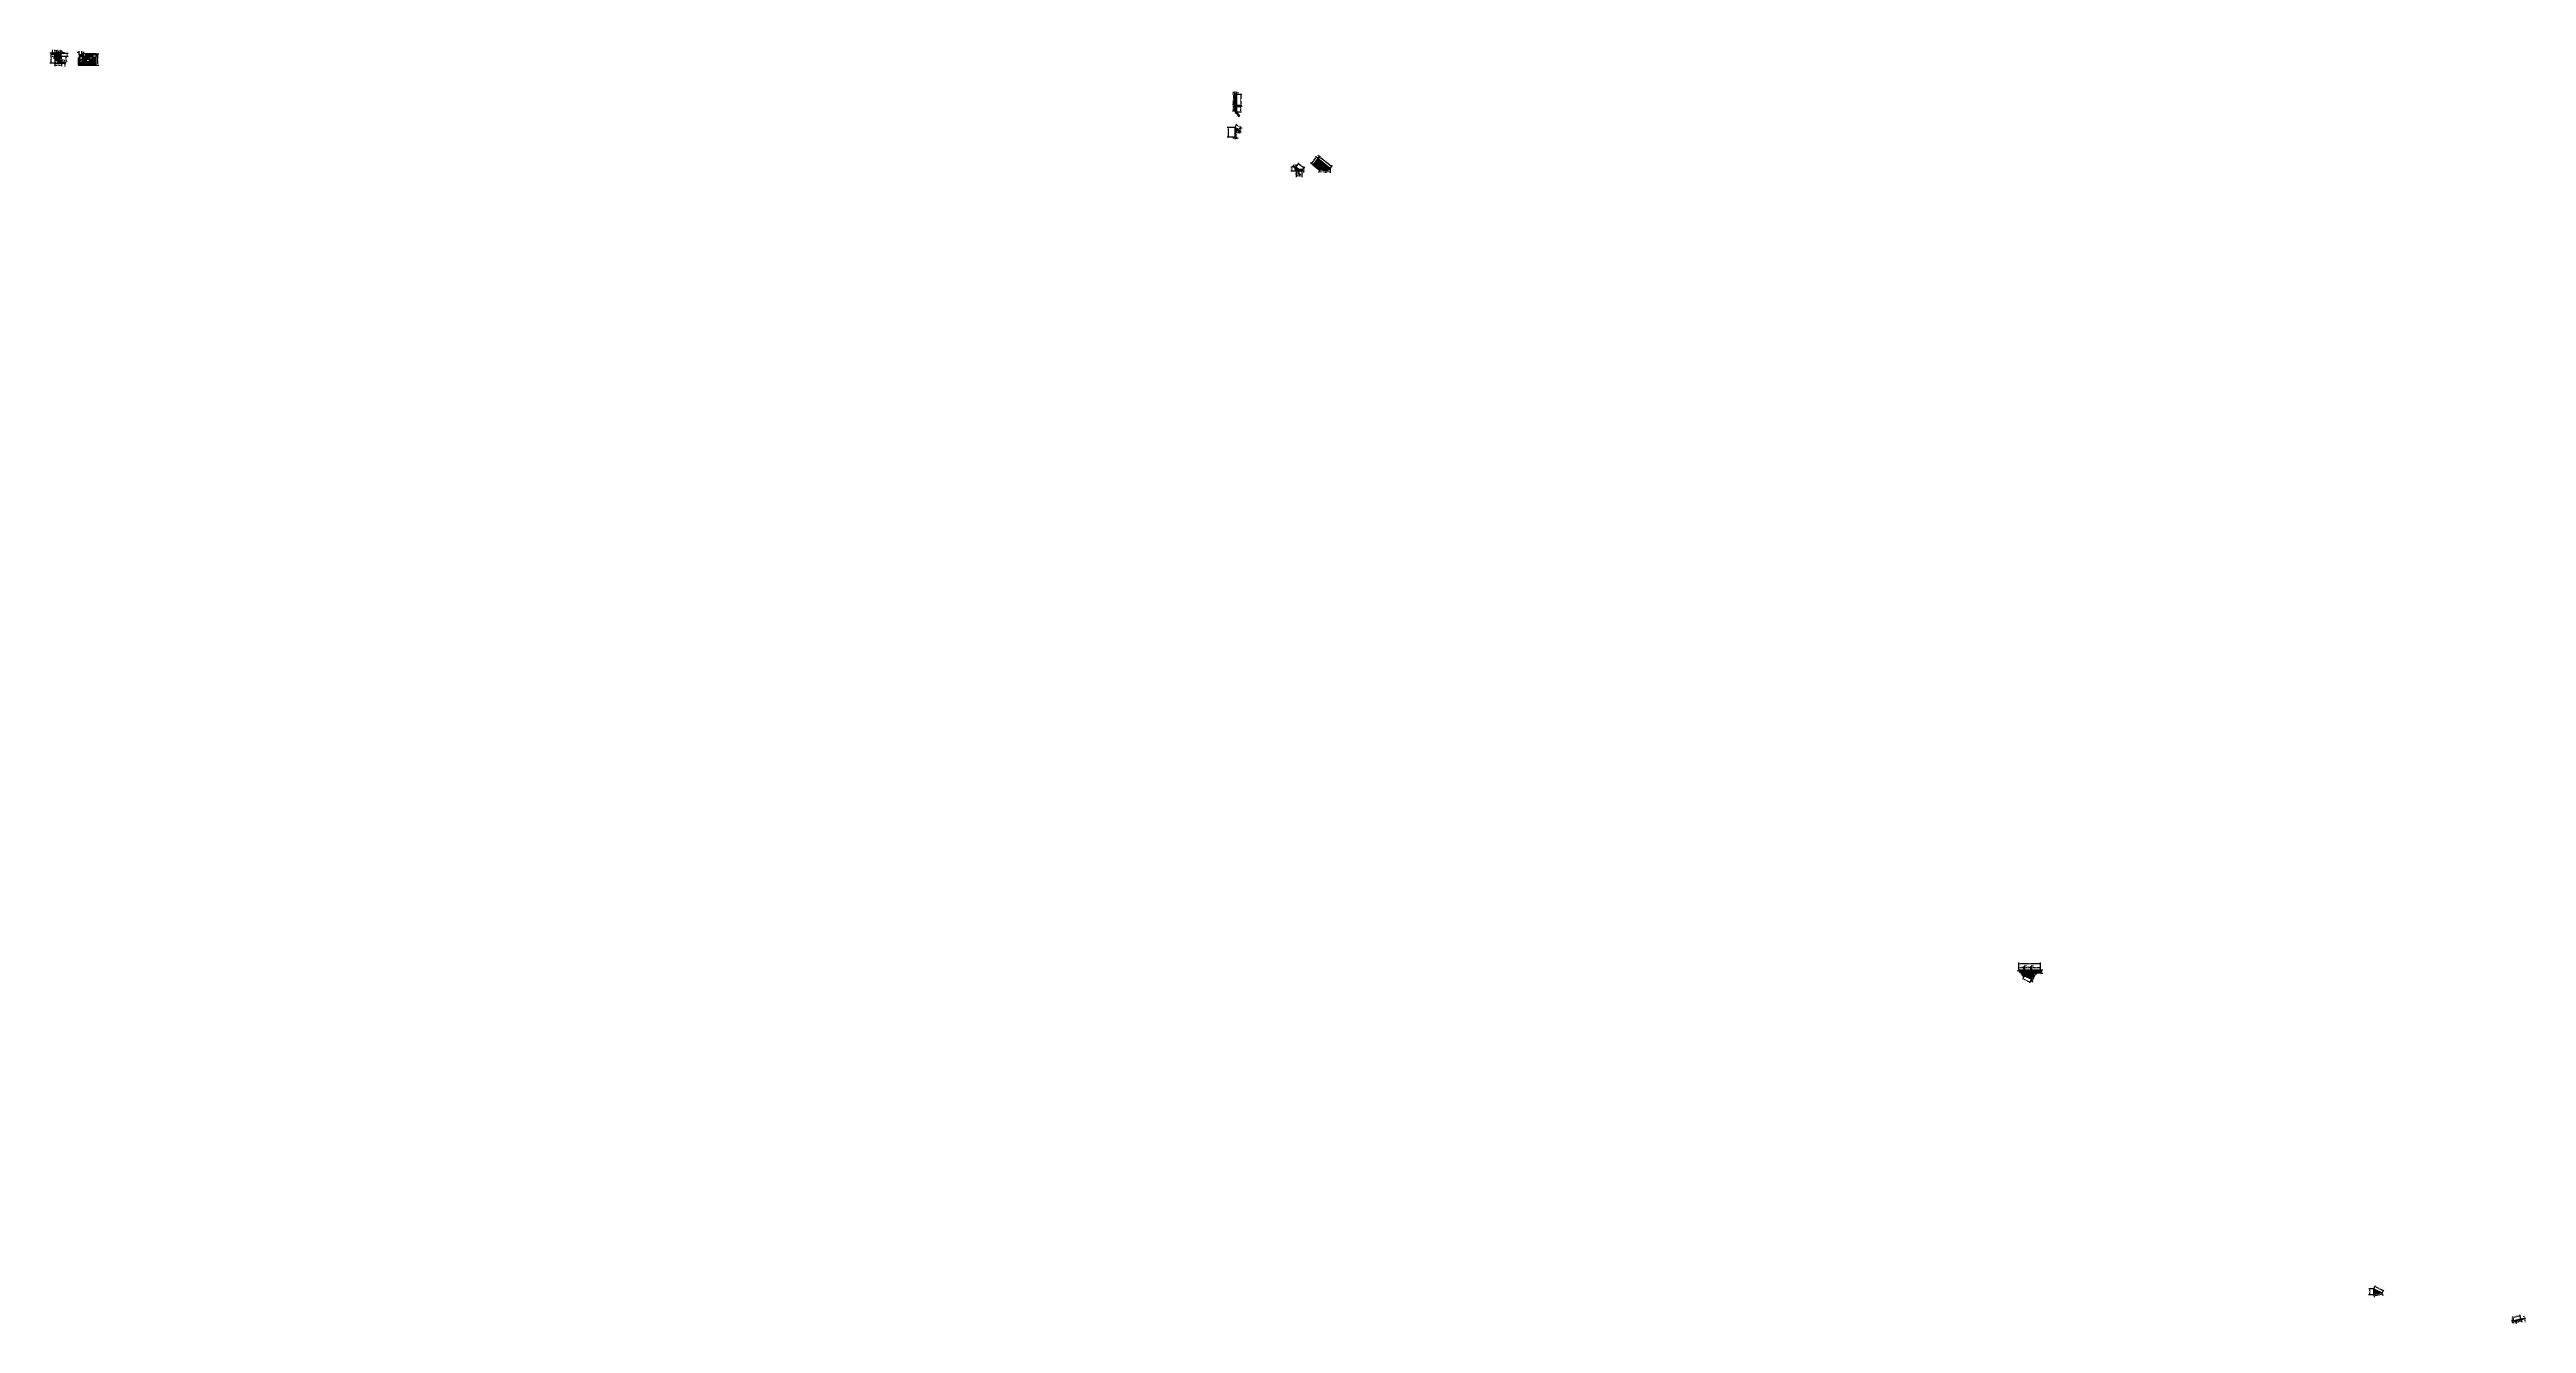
# Model space of a CAD drawing. Extents: x 6427206 to 6435731, y 1884028 to 1888410.
import ezdxf

# ---------------------------------------------------------------- set-up
doc = ezdxf.new("R2010")
doc.units = 0
doc.header["$MEASUREMENT"] = 0
doc.linetypes.add('ESMT', pattern=[0.7, 0.6, -0.1])
doc.layers.get('Defpoints').update_dxf_attribs({"lineweight": 25})
doc.layers.add('ANNO-DIMS-ESMT', color=150, linetype='Continuous', lineweight=25, plot=False)
for name, color, linetype, lineweight in [('C-LIMIT-LEASE-IMPACT', 7, 'Continuous', 30), ('C-LIMIT-LEASE-IMPACT-HATCH', 7, 'Continuous', 30), ('C-LIMIT-TCE', 7, 'Continuous', 30), ('C-LIMIT-TCE-HATCH', 7, 'Continuous', 30), ('C-LIMT-ESMT', 1, 'ESMT', 30)]:
    doc.layers.add(name, color=color, linetype=linetype, lineweight=lineweight)
doc.styles.add('Arial 0.125', font='arial.ttf', dxfattribs={"height": 0.125})
doc.dimstyles.new('Arial 0.125', dxfattribs={"dimtxt": 0.125, "dimasz": 0.18, "dimexe": 0.18, "dimexo": 0.0625, "dimgap": 0.0625, "dimtad": 2, "dimdec": 0, "dimzin": 0, "dimdsep": 46, "dimtxsty": 'Arial 0.125', "dimcen": 0.09, "dimclrt": 256, "dimadec": 0, "dimazin": 0, "dimtfac": 1, "dimtdec": 0, "dimtofl": 0, "dimtmove": 0, "dimatfit": 3, "dimfxl": 1, "dimtfill": 1, "dimtolj": 1, "dimtzin": 0, "dimarcsym": 0})
pattern_1 = [(45, (0, 0), (-1.767766953, 1.767766953), []), (135, (0, 0), (-1.767766953, -1.767766953), [])]

# ---------------------------------------------------------------- blocks, each defined once
blk = doc.blocks.new('*D60')
at = {"layer": 'ANNO-DIMS-ESMT', "color": 0, "lineweight": -2, "transparency": 16777216}
for p, q in [((6435687.5, 1884038.2), (6435684.1, 1884051.6)), ((6435688.5, 1884049), (6435705.9, 1884053.3)), ((6435711.9, 1884044.3), (6435708.5, 1884057.7))]:
    blk.add_line(p, q, dxfattribs=at)
at = {"layer": 'ANNO-DIMS-ESMT', "color": 0, "transparency": 16777216}
for points in [[(6435688.4, 1884049.6), (6435688.6, 1884048.4), (6435685, 1884048.1)], [(6435705.7, 1884053.9), (6435706, 1884052.8), (6435709.4, 1884054.2)]]:
    blk.add_solid(points, dxfattribs=at)
at = {"layer": 'ANNO-DIMS-ESMT', "transparency": 16777216, "insert": (6435696.6, 1884053.6), "char_height": 2.5, "attachment_point": 5, "rotation": 14.07624, "style": 'Arial 0.125', "bg_fill": 3, "box_fill_scale": 1.25, "bg_fill_color": 256, "bg_fill_true_color": 13158600, "bg_fill_transparency": 0}
blk.add_mtext("\\A1;25'", dxfattribs=at)
at = {"layer": 'Defpoints', "color": 0, "transparency": 16777216}
for p in [(6435687.8, 1884037), (6435709.4, 1884054.2), (6435712.2, 1884043.1)]:
    blk.add_point(p, dxfattribs=at)
blk = doc.blocks.new('*D61')
at = {"layer": 'ANNO-DIMS-ESMT', "color": 0, "lineweight": -2, "transparency": 16777216}
for p, q in [((6435713.4, 1884043.4), (6435727.4, 1884046.6)), ((6435713.8, 1884041.4), (6435727.9, 1884044.6)), ((6435723.1, 1884049.3), (6435722.3, 1884052.8)), ((6435725.2, 1884040.3), (6435727, 1884032.1))]:
    blk.add_line(p, q, dxfattribs=at)
at = {"layer": 'ANNO-DIMS-ESMT', "color": 0, "transparency": 16777216}
for points in [[(6435723.7, 1884049.4), (6435722.5, 1884049.2), (6435723.9, 1884045.8)], [(6435725.7, 1884040.4), (6435724.6, 1884040.2), (6435724.4, 1884043.8)]]:
    blk.add_solid(points, dxfattribs=at)
at = {"layer": 'ANNO-DIMS-ESMT', "transparency": 16777216, "insert": (6435728.9, 1884035), "char_height": 2.5, "attachment_point": 5, "rotation": 282.82526, "style": 'Arial 0.125', "bg_fill": 3, "box_fill_scale": 1.25, "bg_fill_color": 256, "bg_fill_true_color": 13158600, "bg_fill_transparency": 0}
blk.add_mtext("\\A1;2'", dxfattribs=at)
at = {"layer": 'Defpoints', "color": 0, "transparency": 16777216}
for p in [(6435712.2, 1884043.1), (6435712.6, 1884041.1), (6435724.4, 1884043.8)]:
    blk.add_point(p, dxfattribs=at)
blk = doc.blocks.new('*D62')
at = {"layer": 'ANNO-DIMS-ESMT', "color": 0, "lineweight": -2, "transparency": 16777216}
for p, q in [((6435693.4, 1884035.1), (6435695.3, 1884027.6)), ((6435710.4, 1884035.1), (6435697.9, 1884032)), ((6435712.9, 1884039.9), (6435714.8, 1884032.4))]:
    blk.add_line(p, q, dxfattribs=at)
at = {"layer": 'ANNO-DIMS-ESMT', "color": 0, "transparency": 16777216}
for points in [[(6435697.8, 1884032.5), (6435698.1, 1884031.4), (6435694.4, 1884031.1)], [(6435710.3, 1884035.6), (6435710.6, 1884034.5), (6435713.9, 1884035.9)]]:
    blk.add_solid(points, dxfattribs=at)
at = {"layer": 'ANNO-DIMS-ESMT', "transparency": 16777216, "insert": (6435704.8, 1884031.1), "char_height": 2.5, "attachment_point": 5, "rotation": 13.91055, "style": 'Arial 0.125', "bg_fill": 3, "box_fill_scale": 1.25, "bg_fill_color": 256, "bg_fill_true_color": 13158600, "bg_fill_transparency": 0}
blk.add_mtext("\\A1;20'", dxfattribs=at)
at = {"layer": 'Defpoints', "color": 0, "transparency": 16777216}
for p in [(6435693.1, 1884036.3), (6435694.4, 1884031.1), (6435712.6, 1884041.1)]:
    blk.add_point(p, dxfattribs=at)
blk = doc.blocks.new('*D63')
at = {"layer": 'ANNO-DIMS-ESMT', "color": 0, "lineweight": -2, "transparency": 16777216}
for p, q in [((6435684.3, 1884032.5), (6435680.7, 1884032.3)), ((6435687.8, 1884034.9), (6435688.1, 1884029)), ((6435693.4, 1884035.1), (6435693.6, 1884029.2)), ((6435697.1, 1884032.9), (6435700.7, 1884033.1))]:
    blk.add_line(p, q, dxfattribs=at)
at = {"layer": 'ANNO-DIMS-ESMT', "color": 0, "transparency": 16777216}
for points in [[(6435684.3, 1884033.1), (6435684.3, 1884031.9), (6435687.9, 1884032.6)], [(6435697, 1884033.5), (6435697.1, 1884032.3), (6435693.5, 1884032.8)]]:
    blk.add_solid(points, dxfattribs=at)
at = {"layer": 'ANNO-DIMS-ESMT', "transparency": 16777216, "insert": (6435690.8, 1884030.2), "char_height": 2.5, "attachment_point": 5, "rotation": 2.1409, "style": 'Arial 0.125', "bg_fill": 3, "box_fill_scale": 1.25, "bg_fill_color": 256, "bg_fill_true_color": 13158600, "bg_fill_transparency": 0}
blk.add_mtext("\\A1;6'", dxfattribs=at)
at = {"layer": 'Defpoints', "color": 0, "transparency": 16777216}
for p in [(6435687.8, 1884036.1), (6435687.9, 1884032.6), (6435693.3, 1884036.3)]:
    blk.add_point(p, dxfattribs=at)
blk = doc.blocks.new('*D64')
at = {"layer": 'ANNO-DIMS-ESMT', "color": 0, "lineweight": -2, "transparency": 16777216}
for p, q in [((6435686.5, 1884037), (6435679.4, 1884037)), ((6435686.5, 1884036.1), (6435679.4, 1884036.1)), ((6435683, 1884040.6), (6435683, 1884048.8)), ((6435683, 1884032.5), (6435683, 1884028.9))]:
    blk.add_line(p, q, dxfattribs=at)
at = {"layer": 'ANNO-DIMS-ESMT', "color": 0, "transparency": 16777216}
for points in [[(6435682.4, 1884040.6), (6435683.6, 1884040.6), (6435683, 1884037)], [(6435682.4, 1884032.5), (6435683.6, 1884032.5), (6435683, 1884036.1)]]:
    blk.add_solid(points, dxfattribs=at)
at = {"layer": 'ANNO-DIMS-ESMT', "transparency": 16777216, "insert": (6435680.5, 1884046.5), "char_height": 2.5, "attachment_point": 5, "rotation": 90, "style": 'Arial 0.125', "bg_fill": 3, "box_fill_scale": 1.25, "bg_fill_color": 256, "bg_fill_true_color": 13158600, "bg_fill_transparency": 0}
blk.add_mtext("\\A1;1'", dxfattribs=at)
at = {"layer": 'Defpoints', "color": 0, "transparency": 16777216}
for p in [(6435683, 1884037), (6435687.8, 1884037), (6435687.8, 1884036.1)]:
    blk.add_point(p, dxfattribs=at)
blk = doc.blocks.new('*D66')
at = {"layer": 'ANNO-DIMS-ESMT', "color": 0, "lineweight": -2, "transparency": 16777216}
for p, q in [((6435206.2, 1884148.2), (6435211.3, 1884158.1)), ((6435212.8, 1884153.3), (6435235.4, 1884141.9)), ((6435235.2, 1884133.5), (6435240.3, 1884143.4))]:
    blk.add_line(p, q, dxfattribs=at)
at = {"layer": 'ANNO-DIMS-ESMT', "color": 0, "transparency": 16777216}
for points in [[(6435213.1, 1884153.8), (6435212.6, 1884152.7), (6435209.6, 1884154.9)], [(6435235.7, 1884142.4), (6435235.2, 1884141.3), (6435238.6, 1884140.2)]]:
    blk.add_solid(points, dxfattribs=at)
at = {"layer": 'ANNO-DIMS-ESMT', "transparency": 16777216, "insert": (6435225.3, 1884149.8), "char_height": 2.5, "attachment_point": 5, "rotation": 333.16678, "style": 'Arial 0.125', "bg_fill": 3, "box_fill_scale": 1.25, "bg_fill_color": 256, "bg_fill_true_color": 13158600, "bg_fill_transparency": 0}
blk.add_mtext("\\A1;33'", dxfattribs=at)
at = {"layer": 'Defpoints', "color": 0, "transparency": 16777216}
for p in [(6435205.7, 1884147), (6435234.7, 1884132.4), (6435238.6, 1884140.2)]:
    blk.add_point(p, dxfattribs=at)
blk = doc.blocks.new('*D67')
at = {"layer": 'ANNO-DIMS-ESMT', "color": 0, "lineweight": -2, "transparency": 16777216}
for p, q in [((6435205.8, 1884125.1), (6435207.3, 1884118)), ((6435232.1, 1884126.9), (6435210.1, 1884122.3)), ((6435234.9, 1884131.1), (6435236.4, 1884124.1))]:
    blk.add_line(p, q, dxfattribs=at)
at = {"layer": 'ANNO-DIMS-ESMT', "color": 0, "transparency": 16777216}
for points in [[(6435209.9, 1884122.9), (6435210.2, 1884121.7), (6435206.5, 1884121.6)], [(6435232, 1884127.5), (6435232.3, 1884126.3), (6435235.7, 1884127.6)]]:
    blk.add_solid(points, dxfattribs=at)
at = {"layer": 'ANNO-DIMS-ESMT', "transparency": 16777216, "insert": (6435221.6, 1884122.1), "char_height": 2.5, "attachment_point": 5, "rotation": 11.76157, "style": 'Arial 0.125', "bg_fill": 3, "box_fill_scale": 1.25, "bg_fill_color": 256, "bg_fill_true_color": 13158600, "bg_fill_transparency": 0}
blk.add_mtext("\\A1;30'", dxfattribs=at)
at = {"layer": 'Defpoints', "color": 0, "transparency": 16777216}
for p in [(6435205.6, 1884126.3), (6435206.5, 1884121.6), (6435234.7, 1884132.4)]:
    blk.add_point(p, dxfattribs=at)
blk = doc.blocks.new('*D68')
at = {"layer": 'ANNO-DIMS-ESMT', "color": 0, "lineweight": -2, "transparency": 16777216}
for p, q in [((6435204.3, 1884126.3), (6435188, 1884126.4)), ((6435204.4, 1884147), (6435188.1, 1884147.1)), ((6435191.6, 1884130), (6435191.7, 1884143.5))]:
    blk.add_line(p, q, dxfattribs=at)
at = {"layer": 'ANNO-DIMS-ESMT', "color": 0, "transparency": 16777216}
for points in [[(6435191, 1884130), (6435192.2, 1884130), (6435191.6, 1884126.4)], [(6435191.1, 1884143.5), (6435192.3, 1884143.5), (6435191.7, 1884147.1)]]:
    blk.add_solid(points, dxfattribs=at)
at = {"layer": 'ANNO-DIMS-ESMT', "transparency": 16777216, "insert": (6435189.1, 1884136.8), "char_height": 2.5, "attachment_point": 5, "rotation": 89.72641, "style": 'Arial 0.125', "bg_fill": 3, "box_fill_scale": 1.25, "bg_fill_color": 256, "bg_fill_true_color": 13158600, "bg_fill_transparency": 0}
blk.add_mtext("\\A1;21'", dxfattribs=at)
at = {"layer": 'Defpoints', "color": 0, "transparency": 16777216}
for p in [(6435191.7, 1884147.1), (6435205.6, 1884126.3), (6435205.7, 1884147)]:
    blk.add_point(p, dxfattribs=at)
blk = doc.blocks.new('*D77')
at = {"layer": 'ANNO-DIMS-ESMT', "color": 0, "lineweight": -2, "transparency": 16777216}
for p, q in [((6433984.2, 1885245.4), (6433984.2, 1885269)), ((6433987.8, 1885265.4), (6434054.9, 1885265.4)), ((6434058.5, 1885245.2), (6434058.5, 1885269))]:
    blk.add_line(p, q, dxfattribs=at)
at = {"layer": 'ANNO-DIMS-ESMT', "color": 0, "transparency": 16777216}
for points in [[(6433987.8, 1885266), (6433987.8, 1885264.8), (6433984.2, 1885265.4)], [(6434054.9, 1885266), (6434054.9, 1885264.8), (6434058.5, 1885265.4)]]:
    blk.add_solid(points, dxfattribs=at)
at = {"layer": 'ANNO-DIMS-ESMT', "transparency": 16777216, "insert": (6434021.4, 1885267.9), "char_height": 2.5, "attachment_point": 5, "style": 'Arial 0.125', "bg_fill": 3, "box_fill_scale": 1.25, "bg_fill_color": 256, "bg_fill_true_color": 13158600, "bg_fill_transparency": 0}
blk.add_mtext("\\A1;74'", dxfattribs=at)
at = {"layer": 'Defpoints', "color": 0, "transparency": 16777216}
for p in [(6433984.2, 1885244.1), (6434058.5, 1885265.4), (6434058.5, 1885244)]:
    blk.add_point(p, dxfattribs=at)
blk = doc.blocks.new('*D78')
at = {"layer": 'ANNO-DIMS-ESMT', "color": 0, "lineweight": -2, "transparency": 16777216}
for p, q in [((6433984.2, 1885245.4), (6433984.2, 1885256)), ((6433987.8, 1885252.4), (6433997.4, 1885252.4)), ((6434001, 1885245.3), (6434001, 1885256))]:
    blk.add_line(p, q, dxfattribs=at)
at = {"layer": 'ANNO-DIMS-ESMT', "color": 0, "transparency": 16777216}
for points in [[(6433987.8, 1885253), (6433987.8, 1885251.8), (6433984.2, 1885252.4)], [(6433997.4, 1885253), (6433997.4, 1885251.8), (6434001, 1885252.4)]]:
    blk.add_solid(points, dxfattribs=at)
at = {"layer": 'ANNO-DIMS-ESMT', "transparency": 16777216, "insert": (6433992.6, 1885254.9), "char_height": 2.5, "attachment_point": 5, "style": 'Arial 0.125', "bg_fill": 3, "box_fill_scale": 1.25, "bg_fill_color": 256, "bg_fill_true_color": 13158600, "bg_fill_transparency": 0}
blk.add_mtext("\\A1;17'", dxfattribs=at)
at = {"layer": 'Defpoints', "color": 0, "transparency": 16777216}
for p in [(6433984.2, 1885244.1), (6434001, 1885252.4), (6434001, 1885244.1)]:
    blk.add_point(p, dxfattribs=at)
blk = doc.blocks.new('*D79')
at = {"layer": 'ANNO-DIMS-ESMT', "color": 0, "lineweight": -2, "transparency": 16777216}
for p, q in [((6433997.4, 1885252.4), (6433993.8, 1885252.4)), ((6434001, 1885245.3), (6434001, 1885256)), ((6434003, 1885252.4), (6434005, 1885259.1)), ((6434005, 1885259.1), (6434009.9, 1885259.1)), ((6434005, 1885245.2), (6434005, 1885256)), ((6434008.6, 1885252.4), (6434012.2, 1885252.4))]:
    blk.add_line(p, q, dxfattribs=at)
at = {"layer": 'ANNO-DIMS-ESMT', "transparency": 16777216, "insert": (6434007.5, 1885261.6), "char_height": 2.5, "attachment_point": 5, "style": 'Arial 0.125', "bg_fill": 3, "box_fill_scale": 1.25, "bg_fill_color": 256, "bg_fill_true_color": 13158600, "bg_fill_transparency": 0}
blk.add_mtext("\\A1;4'", dxfattribs=at)
at = {"layer": 'ANNO-DIMS-ESMT', "color": 0, "lineweight": -2, "transparency": 16777216}
blk.add_line((6434001, 1885252.4), (6434005, 1885252.4), dxfattribs=at)
at = {"layer": 'ANNO-DIMS-ESMT', "color": 0, "transparency": 16777216}
for points in [[(6433997.4, 1885253), (6433997.4, 1885251.8), (6434001, 1885252.4)], [(6434008.6, 1885253), (6434008.6, 1885251.8), (6434005, 1885252.4)]]:
    blk.add_solid(points, dxfattribs=at)
at = {"layer": 'Defpoints', "color": 0, "transparency": 16777216}
for p in [(6434001, 1885244.1), (6434005, 1885252.4), (6434005, 1885244)]:
    blk.add_point(p, dxfattribs=at)
blk = doc.blocks.new('*D80')
at = {"layer": 'ANNO-DIMS-ESMT', "color": 0, "lineweight": -2, "transparency": 16777216}
for p, q in [((6434005, 1885245.2), (6434005, 1885256)), ((6434008.6, 1885252.4), (6434021.4, 1885252.4)), ((6434025, 1885245.1), (6434025, 1885256))]:
    blk.add_line(p, q, dxfattribs=at)
at = {"layer": 'ANNO-DIMS-ESMT', "color": 0, "transparency": 16777216}
for points in [[(6434008.6, 1885253), (6434008.6, 1885251.8), (6434005, 1885252.4)], [(6434021.4, 1885253), (6434021.4, 1885251.8), (6434025, 1885252.4)]]:
    blk.add_solid(points, dxfattribs=at)
at = {"layer": 'ANNO-DIMS-ESMT', "transparency": 16777216, "insert": (6434015, 1885254.9), "char_height": 2.5, "attachment_point": 5, "style": 'Arial 0.125', "bg_fill": 3, "box_fill_scale": 1.25, "bg_fill_color": 256, "bg_fill_true_color": 13158600, "bg_fill_transparency": 0}
blk.add_mtext("\\A1;20'", dxfattribs=at)
at = {"layer": 'Defpoints', "color": 0, "transparency": 16777216}
for p in [(6434005, 1885244), (6434025, 1885252.4), (6434025, 1885243.9)]:
    blk.add_point(p, dxfattribs=at)
blk = doc.blocks.new('*D81')
at = {"layer": 'ANNO-DIMS-ESMT', "color": 0, "lineweight": -2, "transparency": 16777216}
for p, q in [((6434021.4, 1885252.4), (6434017.8, 1885252.4)), ((6434025, 1885245.1), (6434025, 1885256)), ((6434027, 1885252.4), (6434029, 1885259.1)), ((6434029, 1885259.1), (6434033.9, 1885259.1)), ((6434029, 1885245.3), (6434029, 1885256)), ((6434032.6, 1885252.4), (6434036.2, 1885252.4))]:
    blk.add_line(p, q, dxfattribs=at)
at = {"layer": 'ANNO-DIMS-ESMT', "transparency": 16777216, "insert": (6434031.5, 1885261.6), "char_height": 2.5, "attachment_point": 5, "style": 'Arial 0.125', "bg_fill": 3, "box_fill_scale": 1.25, "bg_fill_color": 256, "bg_fill_true_color": 13158600, "bg_fill_transparency": 0}
blk.add_mtext("\\A1;4'", dxfattribs=at)
at = {"layer": 'ANNO-DIMS-ESMT', "color": 0, "lineweight": -2, "transparency": 16777216}
blk.add_line((6434025, 1885252.4), (6434029, 1885252.4), dxfattribs=at)
at = {"layer": 'ANNO-DIMS-ESMT', "color": 0, "transparency": 16777216}
for points in [[(6434021.4, 1885253), (6434021.4, 1885251.8), (6434025, 1885252.4)], [(6434032.6, 1885253), (6434032.6, 1885251.8), (6434029, 1885252.4)]]:
    blk.add_solid(points, dxfattribs=at)
at = {"layer": 'Defpoints', "color": 0, "transparency": 16777216}
for p in [(6434025, 1885243.9), (6434029, 1885252.4), (6434029, 1885244)]:
    blk.add_point(p, dxfattribs=at)
blk = doc.blocks.new('*D82')
at = {"layer": 'ANNO-DIMS-ESMT', "color": 0, "lineweight": -2, "transparency": 16777216}
for p, q in [((6434029, 1885245.3), (6434029, 1885256)), ((6434032.6, 1885252.4), (6434054.9, 1885252.4)), ((6434058.5, 1885245.2), (6434058.5, 1885256))]:
    blk.add_line(p, q, dxfattribs=at)
at = {"layer": 'ANNO-DIMS-ESMT', "color": 0, "transparency": 16777216}
for points in [[(6434032.6, 1885253), (6434032.6, 1885251.8), (6434029, 1885252.4)], [(6434054.9, 1885253), (6434054.9, 1885251.8), (6434058.5, 1885252.4)]]:
    blk.add_solid(points, dxfattribs=at)
at = {"layer": 'ANNO-DIMS-ESMT', "transparency": 16777216, "insert": (6434043.8, 1885254.9), "char_height": 2.5, "attachment_point": 5, "style": 'Arial 0.125', "bg_fill": 3, "box_fill_scale": 1.25, "bg_fill_color": 256, "bg_fill_true_color": 13158600, "bg_fill_transparency": 0}
blk.add_mtext("\\A1;30'", dxfattribs=at)
at = {"layer": 'Defpoints', "color": 0, "transparency": 16777216}
for p in [(6434029, 1885244), (6434058.5, 1885252.4), (6434058.5, 1885244)]:
    blk.add_point(p, dxfattribs=at)
blk = doc.blocks.new('*D83')
at = {"layer": 'ANNO-DIMS-ESMT', "color": 0, "lineweight": -2, "transparency": 16777216}
for p, q in [((6434002.1, 1885222.4), (6433996.3, 1885210.6)), ((6434001.1, 1885212.2), (6434019, 1885203.4)), ((6434026.5, 1885210.4), (6434020.7, 1885198.6))]:
    blk.add_line(p, q, dxfattribs=at)
at = {"layer": 'ANNO-DIMS-ESMT', "color": 0, "transparency": 16777216}
for points in [[(6434001.4, 1885212.8), (6434000.9, 1885211.7), (6433997.9, 1885213.8)], [(6434019.3, 1885203.9), (6434018.8, 1885202.9), (6434022.3, 1885201.8)]]:
    blk.add_solid(points, dxfattribs=at)
at = {"layer": 'ANNO-DIMS-ESMT', "transparency": 16777216, "insert": (6434009, 1885205.6), "char_height": 2.5, "attachment_point": 5, "rotation": 333.72232, "style": 'Arial 0.125', "bg_fill": 3, "box_fill_scale": 1.25, "bg_fill_color": 256, "bg_fill_true_color": 13158600, "bg_fill_transparency": 0}
blk.add_mtext("\\A1;27'", dxfattribs=at)
at = {"layer": 'Defpoints', "color": 0, "transparency": 16777216}
for p in [(6434002.7, 1885223.5), (6434022.3, 1885201.8), (6434027, 1885211.5)]:
    blk.add_point(p, dxfattribs=at)
blk = doc.blocks.new('*D84')
at = {"layer": 'ANNO-DIMS-ESMT', "color": 0, "lineweight": -2, "transparency": 16777216}
for p, q in [((6434059.8, 1885244), (6434066.8, 1885244)), ((6434059.8, 1885233), (6434066.8, 1885233)), ((6434063.2, 1885236.6), (6434063.2, 1885240.4))]:
    blk.add_line(p, q, dxfattribs=at)
at = {"layer": 'ANNO-DIMS-ESMT', "color": 0, "transparency": 16777216}
for points in [[(6434062.6, 1885240.4), (6434063.8, 1885240.4), (6434063.2, 1885244)], [(6434062.6, 1885236.6), (6434063.8, 1885236.6), (6434063.2, 1885233)]]:
    blk.add_solid(points, dxfattribs=at)
at = {"layer": 'ANNO-DIMS-ESMT', "transparency": 16777216, "insert": (6434065.7, 1885238.5), "char_height": 2.5, "attachment_point": 5, "rotation": 90, "style": 'Arial 0.125', "bg_fill": 3, "box_fill_scale": 1.25, "bg_fill_color": 256, "bg_fill_true_color": 13158600, "bg_fill_transparency": 0}
blk.add_mtext("\\A1;11'", dxfattribs=at)
at = {"layer": 'Defpoints', "color": 0, "transparency": 16777216}
for p in [(6434058.5, 1885244), (6434058.5, 1885233), (6434063.2, 1885244)]:
    blk.add_point(p, dxfattribs=at)
blk = doc.blocks.new('*D85')
at = {"layer": 'ANNO-DIMS-ESMT', "color": 0, "lineweight": -2, "transparency": 16777216}
for p, q in [((6434030.7, 1885207.8), (6434040.4, 1885227.6)), ((6434038.8, 1885232.4), (6434045.2, 1885229.2)), ((6434025.8, 1885206.2), (6434032.3, 1885203))]:
    blk.add_line(p, q, dxfattribs=at)
at = {"layer": 'ANNO-DIMS-ESMT', "color": 0, "transparency": 16777216}
for points in [[(6434039.9, 1885227.8), (6434041, 1885227.3), (6434042, 1885230.8)], [(6434030.1, 1885208.1), (6434031.2, 1885207.5), (6434029.1, 1885204.6)]]:
    blk.add_solid(points, dxfattribs=at)
at = {"layer": 'ANNO-DIMS-ESMT', "transparency": 16777216, "insert": (6434037.8, 1885216.6), "char_height": 2.5, "attachment_point": 5, "rotation": 63.72232, "style": 'Arial 0.125', "bg_fill": 3, "box_fill_scale": 1.25, "bg_fill_color": 256, "bg_fill_true_color": 13158600, "bg_fill_transparency": 0}
blk.add_mtext("\\A1;29'", dxfattribs=at)
at = {"layer": 'Defpoints', "color": 0, "transparency": 16777216}
for p in [(6434037.6, 1885233), (6434042, 1885230.8), (6434024.7, 1885206.7)]:
    blk.add_point(p, dxfattribs=at)
blk = doc.blocks.new('*D86')
at = {"layer": 'ANNO-DIMS-ESMT', "color": 0, "lineweight": -2, "transparency": 16777216}
for p, q in [((6431573.6, 1888044.3), (6431570.8, 1888046.6)), ((6431572.1, 1888036.6), (6431578.6, 1888045)), ((6431573.6, 1888035.3), (6431580.2, 1888043.7)), ((6431580.8, 1888038.7), (6431587.5, 1888033.5))]:
    blk.add_line(p, q, dxfattribs=at)
at = {"layer": 'ANNO-DIMS-ESMT', "color": 0, "transparency": 16777216}
for points in [[(6431574, 1888044.8), (6431573.2, 1888043.9), (6431576.4, 1888042.1)], [(6431581.2, 1888039.2), (6431580.5, 1888038.2), (6431578, 1888040.9)]]:
    blk.add_solid(points, dxfattribs=at)
at = {"layer": 'ANNO-DIMS-ESMT', "transparency": 16777216, "insert": (6431587.1, 1888036.9), "char_height": 2.5, "attachment_point": 5, "rotation": 322.0023, "style": 'Arial 0.125', "bg_fill": 3, "box_fill_scale": 1.25, "bg_fill_color": 256, "bg_fill_true_color": 13158600, "bg_fill_transparency": 0}
blk.add_mtext("\\A1;2'", dxfattribs=at)
at = {"layer": 'Defpoints', "color": 0, "transparency": 16777216}
for p in [(6431571.3, 1888035.6), (6431572.9, 1888034.3), (6431578, 1888040.9)]:
    blk.add_point(p, dxfattribs=at)
blk = doc.blocks.new('*D87')
at = {"layer": 'ANNO-DIMS-ESMT', "color": 0, "lineweight": -2, "transparency": 16777216}
for p, q in [((6431573.6, 1888035.3), (6431580.2, 1888043.7)), ((6431580.8, 1888038.7), (6431616.8, 1888010.6)), ((6431614.8, 1888002.2), (6431621.9, 1888011.2))]:
    blk.add_line(p, q, dxfattribs=at)
at = {"layer": 'ANNO-DIMS-ESMT', "color": 0, "transparency": 16777216}
for points in [[(6431581.2, 1888039.2), (6431580.5, 1888038.2), (6431578, 1888040.9)], [(6431617.2, 1888011), (6431616.5, 1888010.1), (6431619.7, 1888008.3)]]:
    blk.add_solid(points, dxfattribs=at)
at = {"layer": 'ANNO-DIMS-ESMT', "transparency": 16777216, "insert": (6431600.4, 1888026.6), "char_height": 2.5, "attachment_point": 5, "rotation": 322.0023, "style": 'Arial 0.125', "bg_fill": 3, "box_fill_scale": 1.25, "bg_fill_color": 256, "bg_fill_true_color": 13158600, "bg_fill_transparency": 0}
blk.add_mtext("\\A1;53'", dxfattribs=at)
at = {"layer": 'Defpoints', "color": 0, "transparency": 16777216}
for p in [(6431572.9, 1888034.3), (6431614.1, 1888001.2), (6431619.7, 1888008.3)]:
    blk.add_point(p, dxfattribs=at)
blk = doc.blocks.new('*D88')
at = {"layer": 'ANNO-DIMS-ESMT', "color": 0, "lineweight": -2, "transparency": 16777216}
for p, q in [((6431563.3, 1888037.3), (6431550.6, 1888021)), ((6431570.3, 1888036.3), (6431562.7, 1888042.3)), ((6431553.2, 1888014.4), (6431545.5, 1888020.3))]:
    blk.add_line(p, q, dxfattribs=at)
at = {"layer": 'ANNO-DIMS-ESMT', "color": 0, "transparency": 16777216}
for points in [[(6431562.8, 1888037.6), (6431563.8, 1888036.9), (6431565.5, 1888040.1)], [(6431550.1, 1888021.3), (6431551, 1888020.6), (6431548.3, 1888018.1)]]:
    blk.add_solid(points, dxfattribs=at)
at = {"layer": 'ANNO-DIMS-ESMT', "transparency": 16777216, "insert": (6431554.9, 1888030.7), "char_height": 2.5, "attachment_point": 5, "rotation": 52.0023, "style": 'Arial 0.125', "bg_fill": 3, "box_fill_scale": 1.25, "bg_fill_color": 256, "bg_fill_true_color": 13158600, "bg_fill_transparency": 0}
blk.add_mtext("\\A1;28'", dxfattribs=at)
at = {"layer": 'Defpoints', "color": 0, "transparency": 16777216}
for p in [(6431571.3, 1888035.6), (6431548.3, 1888018.1), (6431554.1, 1888013.6)]:
    blk.add_point(p, dxfattribs=at)
blk = doc.blocks.new('*D89')
at = {"layer": 'ANNO-DIMS-ESMT', "color": 0, "lineweight": -2, "transparency": 16777216}
for p, q in [((6431556.5, 1888013.3), (6431560.6, 1888018.6)), ((6431561.2, 1888013.6), (6431575.4, 1888002.5)), ((6431576.4, 1887997.8), (6431580.5, 1888003.1))]:
    blk.add_line(p, q, dxfattribs=at)
at = {"layer": 'ANNO-DIMS-ESMT', "color": 0, "transparency": 16777216}
for points in [[(6431561.6, 1888014), (6431560.9, 1888013.1), (6431558.4, 1888015.8)], [(6431575.8, 1888002.9), (6431575.1, 1888002), (6431578.3, 1888000.2)]]:
    blk.add_solid(points, dxfattribs=at)
at = {"layer": 'ANNO-DIMS-ESMT', "transparency": 16777216, "insert": (6431569.9, 1888010), "char_height": 2.5, "attachment_point": 5, "rotation": 322.00386, "style": 'Arial 0.125', "bg_fill": 3, "box_fill_scale": 1.25, "bg_fill_color": 256, "bg_fill_true_color": 13158600, "bg_fill_transparency": 0}
blk.add_mtext("\\A1;25'", dxfattribs=at)
at = {"layer": 'Defpoints', "color": 0, "transparency": 16777216}
for p in [(6431555.7, 1888012.4), (6431575.6, 1887996.8), (6431578.3, 1888000.2)]:
    blk.add_point(p, dxfattribs=at)
blk = doc.blocks.new('*D90')
at = {"layer": 'ANNO-DIMS-ESMT', "color": 0, "lineweight": -2, "transparency": 16777216}
for p, q in [((6431575.5, 1887995.6), (6431574.9, 1887987.7)), ((6431578.8, 1887991), (6431593.3, 1887989.9)), ((6431597.2, 1887993.9), (6431596.6, 1887986.1))]:
    blk.add_line(p, q, dxfattribs=at)
at = {"layer": 'ANNO-DIMS-ESMT', "color": 0, "transparency": 16777216}
for points in [[(6431578.8, 1887991.6), (6431578.7, 1887990.4), (6431575.2, 1887991.3)], [(6431593.3, 1887990.5), (6431593.2, 1887989.3), (6431596.9, 1887989.6)]]:
    blk.add_solid(points, dxfattribs=at)
at = {"layer": 'ANNO-DIMS-ESMT', "transparency": 16777216, "insert": (6431585.8, 1887988), "char_height": 2.5, "attachment_point": 5, "rotation": 355.68892, "style": 'Arial 0.125', "bg_fill": 3, "box_fill_scale": 1.25, "bg_fill_color": 256, "bg_fill_true_color": 13158600, "bg_fill_transparency": 0}
blk.add_mtext("\\A1;22'", dxfattribs=at)
at = {"layer": 'Defpoints', "color": 0, "transparency": 16777216}
for p in [(6431575.6, 1887996.8), (6431596.9, 1887989.6), (6431597.3, 1887995.2)]:
    blk.add_point(p, dxfattribs=at)
blk = doc.blocks.new('*D91')
at = {"layer": 'ANNO-DIMS-ESMT', "color": 0, "lineweight": -2, "transparency": 16777216}
for p, q in [((6431597.3, 1887993.9), (6431597.3, 1887986)), ((6431600.9, 1887989.6), (6431610.5, 1887989.6)), ((6431614.1, 1887999.9), (6431614.1, 1887986))]:
    blk.add_line(p, q, dxfattribs=at)
at = {"layer": 'ANNO-DIMS-ESMT', "color": 0, "transparency": 16777216}
for points in [[(6431600.9, 1887990.2), (6431600.9, 1887989), (6431597.3, 1887989.6)], [(6431610.5, 1887990.2), (6431610.5, 1887989), (6431614.1, 1887989.6)]]:
    blk.add_solid(points, dxfattribs=at)
at = {"layer": 'ANNO-DIMS-ESMT', "transparency": 16777216, "insert": (6431605.7, 1887987.1), "char_height": 2.5, "attachment_point": 5, "style": 'Arial 0.125', "bg_fill": 3, "box_fill_scale": 1.25, "bg_fill_color": 256, "bg_fill_true_color": 13158600, "bg_fill_transparency": 0}
blk.add_mtext("\\A1;17'", dxfattribs=at)
at = {"layer": 'Defpoints', "color": 0, "transparency": 16777216}
for p in [(6431597.3, 1887995.2), (6431614.1, 1888001.2), (6431614.1, 1887989.6)]:
    blk.add_point(p, dxfattribs=at)
blk = doc.blocks.new('*D92')
at = {"layer": 'ANNO-DIMS-ESMT', "color": 0, "lineweight": -2, "transparency": 16777216}
for p, q in [((6431495, 1888005.8), (6431477.8, 1888005.8)), ((6431495, 1887992), (6431477.8, 1887992)), ((6431481.4, 1887995.6), (6431481.4, 1888002.2))]:
    blk.add_line(p, q, dxfattribs=at)
at = {"layer": 'ANNO-DIMS-ESMT', "color": 0, "transparency": 16777216}
for points in [[(6431480.8, 1888002.2), (6431482, 1888002.2), (6431481.4, 1888005.8)], [(6431480.8, 1887995.6), (6431482, 1887995.6), (6431481.4, 1887992)]]:
    blk.add_solid(points, dxfattribs=at)
at = {"layer": 'ANNO-DIMS-ESMT', "transparency": 16777216, "insert": (6431478.9, 1887998.9), "char_height": 2.5, "attachment_point": 5, "rotation": 90, "style": 'Arial 0.125', "bg_fill": 3, "box_fill_scale": 1.25, "bg_fill_color": 256, "bg_fill_true_color": 13158600, "bg_fill_transparency": 0}
blk.add_mtext("\\A1;14'", dxfattribs=at)
at = {"layer": 'Defpoints', "color": 0, "transparency": 16777216}
for p in [(6431481.4, 1888005.8), (6431496.3, 1888005.8), (6431496.3, 1887992)]:
    blk.add_point(p, dxfattribs=at)
blk = doc.blocks.new('*D93')
at = {"layer": 'ANNO-DIMS-ESMT', "color": 0, "lineweight": -2, "transparency": 16777216}
for p, q in [((6431497, 1888006.8), (6431506.5, 1888020.7)), ((6431507.4, 1888015.7), (6431521.5, 1888006)), ((6431517, 1887993), (6431526.5, 1888006.9))]:
    blk.add_line(p, q, dxfattribs=at)
at = {"layer": 'ANNO-DIMS-ESMT', "color": 0, "transparency": 16777216}
for points in [[(6431507.8, 1888016.2), (6431507.1, 1888015.2), (6431504.5, 1888017.7)], [(6431521.9, 1888006.5), (6431521.2, 1888005.5), (6431524.5, 1888003.9)]]:
    blk.add_solid(points, dxfattribs=at)
at = {"layer": 'ANNO-DIMS-ESMT', "transparency": 16777216, "insert": (6431515.9, 1888012.9), "char_height": 2.5, "attachment_point": 5, "rotation": 325.44834, "style": 'Arial 0.125', "bg_fill": 3, "box_fill_scale": 1.25, "bg_fill_color": 256, "bg_fill_true_color": 13158600, "bg_fill_transparency": 0}
blk.add_mtext("\\A1;24'", dxfattribs=at)
at = {"layer": 'Defpoints', "color": 0, "transparency": 16777216}
for p in [(6431496.3, 1888005.8), (6431516.3, 1887992), (6431524.5, 1888003.9)]:
    blk.add_point(p, dxfattribs=at)
blk = doc.blocks.new('*D94')
at = {"layer": 'ANNO-DIMS-ESMT', "color": 0, "lineweight": -2, "transparency": 16777216}
for p, q in [((6431496.3, 1887990.8), (6431496.1, 1887971.7)), ((6431512.7, 1887975.2), (6431499.8, 1887975.3)), ((6431516.4, 1887990.6), (6431516.3, 1887971.6))]:
    blk.add_line(p, q, dxfattribs=at)
at = {"layer": 'ANNO-DIMS-ESMT', "color": 0, "transparency": 16777216}
for points in [[(6431499.8, 1887975.9), (6431499.8, 1887974.7), (6431496.2, 1887975.3)], [(6431512.7, 1887975.8), (6431512.7, 1887974.6), (6431516.3, 1887975.2)]]:
    blk.add_solid(points, dxfattribs=at)
at = {"layer": 'ANNO-DIMS-ESMT', "transparency": 16777216, "insert": (6431506.2, 1887972.7), "char_height": 2.5, "attachment_point": 5, "rotation": 359.60572, "style": 'Arial 0.125', "bg_fill": 3, "box_fill_scale": 1.25, "bg_fill_color": 256, "bg_fill_true_color": 13158600, "bg_fill_transparency": 0}
blk.add_mtext("\\A1;20'", dxfattribs=at)
at = {"layer": 'Defpoints', "color": 0, "transparency": 16777216}
for p in [(6431496.2, 1887975.3), (6431496.3, 1887992), (6431516.5, 1887991.9)]:
    blk.add_point(p, dxfattribs=at)
blk = doc.blocks.new('*D95')
at = {"layer": 'ANNO-DIMS-ESMT', "color": 0, "lineweight": -2, "transparency": 16777216}
for p, q in [((6431486.8, 1888008.9), (6431483.4, 1888007.7)), ((6431495.9, 1887993.4), (6431489, 1888013.5)), ((6431501.4, 1887995.3), (6431494.5, 1888015.3)), ((6431499.1, 1888013.1), (6431502.5, 1888014.3))]:
    blk.add_line(p, q, dxfattribs=at)
at = {"layer": 'ANNO-DIMS-ESMT', "color": 0, "transparency": 16777216}
for points in [[(6431486.6, 1888009.5), (6431487, 1888008.3), (6431490.2, 1888010.1)], [(6431498.9, 1888013.7), (6431499.3, 1888012.5), (6431495.7, 1888011.9)]]:
    blk.add_solid(points, dxfattribs=at)
at = {"layer": 'ANNO-DIMS-ESMT', "transparency": 16777216, "insert": (6431492.1, 1888013.4), "char_height": 2.5, "attachment_point": 5, "rotation": 18.79485, "style": 'Arial 0.125', "bg_fill": 3, "box_fill_scale": 1.25, "bg_fill_color": 256, "bg_fill_true_color": 13158600, "bg_fill_transparency": 0}
blk.add_mtext("\\A1;6'", dxfattribs=at)
at = {"layer": 'Defpoints', "color": 0, "transparency": 16777216}
for p in [(6431495.7, 1888011.9), (6431496.3, 1887992.2), (6431501.8, 1887994.1)]:
    blk.add_point(p, dxfattribs=at)
blk = doc.blocks.new('*D96')
at = {"layer": 'ANNO-DIMS-ESMT', "color": 0, "lineweight": -2, "transparency": 16777216}
for p, q in [((6431507.2, 1887999.1), (6431525.8, 1887999.1)), ((6431507.2, 1887994.1), (6431525.8, 1887994.1)), ((6431522.2, 1888002.7), (6431522.2, 1888006.3)), ((6431522.2, 1887990.5), (6431522.2, 1887986.9))]:
    blk.add_line(p, q, dxfattribs=at)
at = {"layer": 'ANNO-DIMS-ESMT', "color": 0, "transparency": 16777216}
for points in [[(6431521.6, 1888002.7), (6431522.8, 1888002.7), (6431522.2, 1887999.1)], [(6431521.6, 1887990.5), (6431522.8, 1887990.5), (6431522.2, 1887994.1)]]:
    blk.add_solid(points, dxfattribs=at)
at = {"layer": 'ANNO-DIMS-ESMT', "transparency": 16777216, "insert": (6431524.8, 1887996.6), "char_height": 2.5, "attachment_point": 5, "rotation": 90, "style": 'Arial 0.125', "bg_fill": 3, "box_fill_scale": 1.25, "bg_fill_color": 256, "bg_fill_true_color": 13158600, "bg_fill_transparency": 0}
blk.add_mtext("\\A1;5'", dxfattribs=at)
at = {"layer": 'Defpoints', "color": 0, "transparency": 16777216}
for p in [(6431505.9, 1887999.1), (6431505.9, 1887994.1), (6431522.2, 1887999.1)]:
    blk.add_point(p, dxfattribs=at)
blk = doc.blocks.new('*D97')
at = {"layer": 'ANNO-DIMS-ESMT', "color": 0, "lineweight": -2, "transparency": 16777216}
for p, q in [((6431498.2, 1887981.2), (6431494.6, 1887981.2)), ((6431501.8, 1887992.8), (6431501.8, 1887977.6)), ((6431505.9, 1887992.8), (6431505.9, 1887977.6)), ((6431509.5, 1887981.2), (6431513.1, 1887981.2))]:
    blk.add_line(p, q, dxfattribs=at)
at = {"layer": 'ANNO-DIMS-ESMT', "color": 0, "transparency": 16777216}
for points in [[(6431498.2, 1887981.8), (6431498.2, 1887980.6), (6431501.8, 1887981.2)], [(6431509.5, 1887981.8), (6431509.5, 1887980.6), (6431505.9, 1887981.2)]]:
    blk.add_solid(points, dxfattribs=at)
at = {"layer": 'ANNO-DIMS-ESMT', "transparency": 16777216, "insert": (6431503.8, 1887978.7), "char_height": 2.5, "attachment_point": 5, "style": 'Arial 0.125', "bg_fill": 3, "box_fill_scale": 1.25, "bg_fill_color": 256, "bg_fill_true_color": 13158600, "bg_fill_transparency": 0}
blk.add_mtext("\\A1;4'", dxfattribs=at)
at = {"layer": 'Defpoints', "color": 0, "transparency": 16777216}
for p in [(6431501.8, 1887994.1), (6431505.9, 1887994.1), (6431505.9, 1887981.2)]:
    blk.add_point(p, dxfattribs=at)
blk = doc.blocks.new('*D99')
at = {"layer": 'ANNO-DIMS-ESMT', "color": 0, "lineweight": -2, "transparency": 16777216}
for p, q in [((6427222.5, 1888397.4), (6427206.7, 1888397.4)), ((6427210.3, 1888393.8), (6427210.3, 1888367.1)), ((6427222.5, 1888363.5), (6427206.7, 1888363.5))]:
    blk.add_line(p, q, dxfattribs=at)
at = {"layer": 'ANNO-DIMS-ESMT', "color": 0, "transparency": 16777216}
for points in [[(6427209.7, 1888393.8), (6427210.9, 1888393.8), (6427210.3, 1888397.4)], [(6427209.7, 1888367.1), (6427210.9, 1888367.1), (6427210.3, 1888363.5)]]:
    blk.add_solid(points, dxfattribs=at)
at = {"layer": 'ANNO-DIMS-ESMT', "transparency": 16777216, "insert": (6427207.7, 1888380.4), "char_height": 2.5, "attachment_point": 5, "rotation": 90, "style": 'Arial 0.125', "bg_fill": 3, "box_fill_scale": 1.25, "bg_fill_color": 256, "bg_fill_true_color": 13158600, "bg_fill_transparency": 0}
blk.add_mtext("\\A1;34'", dxfattribs=at)
at = {"layer": 'Defpoints', "color": 0, "transparency": 16777216}
for p in [(6427223.8, 1888397.4), (6427210.3, 1888363.5), (6427223.8, 1888363.5)]:
    blk.add_point(p, dxfattribs=at)
blk = doc.blocks.new('*D100')
at = {"layer": 'ANNO-DIMS-ESMT', "color": 0, "lineweight": -2, "transparency": 16777216}
for p, q in [((6427223.8, 1888362.2), (6427223.8, 1888353.5)), ((6427227.4, 1888357.1), (6427243.4, 1888357.1)), ((6427247, 1888362.2), (6427247, 1888353.5))]:
    blk.add_line(p, q, dxfattribs=at)
at = {"layer": 'ANNO-DIMS-ESMT', "color": 0, "transparency": 16777216}
for points in [[(6427227.4, 1888357.7), (6427227.4, 1888356.5), (6427223.8, 1888357.1)], [(6427243.4, 1888357.7), (6427243.4, 1888356.5), (6427247, 1888357.1)]]:
    blk.add_solid(points, dxfattribs=at)
at = {"layer": 'ANNO-DIMS-ESMT', "transparency": 16777216, "insert": (6427235.4, 1888354.5), "char_height": 2.5, "attachment_point": 5, "style": 'Arial 0.125', "bg_fill": 3, "box_fill_scale": 1.25, "bg_fill_color": 256, "bg_fill_true_color": 13158600, "bg_fill_transparency": 0}
blk.add_mtext("\\A1;23'", dxfattribs=at)
at = {"layer": 'Defpoints', "color": 0, "transparency": 16777216}
for p in [(6427223.8, 1888363.5), (6427247, 1888363.5), (6427247, 1888357.1)]:
    blk.add_point(p, dxfattribs=at)
blk = doc.blocks.new('*D101')
at = {"layer": 'ANNO-DIMS-ESMT', "color": 0, "lineweight": -2, "transparency": 16777216}
for p, q in [((6427308.1, 1888381.3), (6427308.1, 1888371.7)), ((6427311.7, 1888375.3), (6427362.9, 1888375.3)), ((6427366.5, 1888358.4), (6427366.5, 1888378.9))]:
    blk.add_line(p, q, dxfattribs=at)
at = {"layer": 'ANNO-DIMS-ESMT', "color": 0, "transparency": 16777216}
for points in [[(6427311.7, 1888375.9), (6427311.7, 1888374.7), (6427308.1, 1888375.3)], [(6427362.9, 1888375.9), (6427362.9, 1888374.7), (6427366.5, 1888375.3)]]:
    blk.add_solid(points, dxfattribs=at)
at = {"layer": 'ANNO-DIMS-ESMT', "transparency": 16777216, "insert": (6427337.3, 1888372.8), "char_height": 2.5, "attachment_point": 5, "style": 'Arial 0.125', "bg_fill": 3, "box_fill_scale": 1.25, "bg_fill_color": 256, "bg_fill_true_color": 13158600, "bg_fill_transparency": 0}
blk.add_mtext("\\A1;58'", dxfattribs=at)
at = {"layer": 'Defpoints', "color": 0, "transparency": 16777216}
for p in [(6427308.1, 1888382.6), (6427366.5, 1888375.3), (6427366.5, 1888357.1)]:
    blk.add_point(p, dxfattribs=at)
blk = doc.blocks.new('*D102')
at = {"layer": 'ANNO-DIMS-ESMT', "color": 0, "lineweight": -2, "transparency": 16777216}
for p, q in [((6427309.4, 1888382.6), (6427315.2, 1888382.6)), ((6427311.6, 1888360.7), (6427311.6, 1888379)), ((6427305.1, 1888357.1), (6427315.2, 1888357.1))]:
    blk.add_line(p, q, dxfattribs=at)
at = {"layer": 'ANNO-DIMS-ESMT', "color": 0, "transparency": 16777216}
for points in [[(6427311, 1888379), (6427312.2, 1888379), (6427311.6, 1888382.6)], [(6427311, 1888360.7), (6427312.2, 1888360.7), (6427311.6, 1888357.1)]]:
    blk.add_solid(points, dxfattribs=at)
at = {"layer": 'ANNO-DIMS-ESMT', "transparency": 16777216, "insert": (6427314.2, 1888369.8), "char_height": 2.5, "attachment_point": 5, "rotation": 90, "style": 'Arial 0.125', "bg_fill": 3, "box_fill_scale": 1.25, "bg_fill_color": 256, "bg_fill_true_color": 13158600, "bg_fill_transparency": 0}
blk.add_mtext("\\A1;25'", dxfattribs=at)
at = {"layer": 'Defpoints', "color": 0, "transparency": 16777216}
for p in [(6427308.1, 1888382.6), (6427311.6, 1888382.6), (6427303.8, 1888357.1)]:
    blk.add_point(p, dxfattribs=at)
blk = doc.blocks.new('*D103')
at = {"layer": 'ANNO-DIMS-ESMT', "color": 0, "lineweight": -2, "transparency": 16777216}
for p, q in [((6427305.1, 1888368.1), (6427315.3, 1888368.1)), ((6427309.4, 1888392.1), (6427315.3, 1888392.1)), ((6427311.7, 1888371.7), (6427311.7, 1888388.5))]:
    blk.add_line(p, q, dxfattribs=at)
at = {"layer": 'ANNO-DIMS-ESMT', "color": 0, "transparency": 16777216}
for points in [[(6427311.1, 1888388.5), (6427312.3, 1888388.5), (6427311.7, 1888392.1)], [(6427311.1, 1888371.7), (6427312.3, 1888371.7), (6427311.7, 1888368.1)]]:
    blk.add_solid(points, dxfattribs=at)
at = {"layer": 'ANNO-DIMS-ESMT', "transparency": 16777216, "insert": (6427314.2, 1888380.1), "char_height": 2.5, "attachment_point": 5, "rotation": 90, "style": 'Arial 0.125', "bg_fill": 3, "box_fill_scale": 1.25, "bg_fill_color": 256, "bg_fill_true_color": 13158600, "bg_fill_transparency": 0}
blk.add_mtext("\\A1;24'", dxfattribs=at)
at = {"layer": 'Defpoints', "color": 0, "transparency": 16777216}
for p in [(6427303.8, 1888368.1), (6427308.2, 1888392.1), (6427311.7, 1888392.1)]:
    blk.add_point(p, dxfattribs=at)
blk = doc.blocks.new('*D104')
at = {"layer": 'ANNO-DIMS-ESMT', "color": 0, "lineweight": -2, "transparency": 16777216}
for p, q in [((6427354.4, 1888395.6), (6427346.7, 1888395.6)), ((6427354.4, 1888368.1), (6427346.7, 1888368.1)), ((6427350.3, 1888371.7), (6427350.3, 1888392))]:
    blk.add_line(p, q, dxfattribs=at)
at = {"layer": 'ANNO-DIMS-ESMT', "color": 0, "transparency": 16777216}
for points in [[(6427349.7, 1888392), (6427350.9, 1888392), (6427350.3, 1888395.6)], [(6427349.7, 1888371.7), (6427350.9, 1888371.7), (6427350.3, 1888368.1)]]:
    blk.add_solid(points, dxfattribs=at)
at = {"layer": 'ANNO-DIMS-ESMT', "transparency": 16777216, "insert": (6427347.8, 1888381.8), "char_height": 2.5, "attachment_point": 5, "rotation": 90, "style": 'Arial 0.125', "bg_fill": 3, "box_fill_scale": 1.25, "bg_fill_color": 256, "bg_fill_true_color": 13158600, "bg_fill_transparency": 0}
blk.add_mtext("\\A1;28'", dxfattribs=at)
at = {"layer": 'Defpoints', "color": 0, "transparency": 16777216}
for p in [(6427350.3, 1888395.6), (6427355.6, 1888395.6), (6427355.6, 1888368.1)]:
    blk.add_point(p, dxfattribs=at)
blk = doc.blocks.new('*D105')
at = {"layer": 'ANNO-DIMS-ESMT', "color": 0, "lineweight": -2, "transparency": 16777216}
for p, q in [((6427367.7, 1888395.6), (6427375.1, 1888395.6)), ((6427371.5, 1888360.7), (6427371.5, 1888392)), ((6427367.7, 1888357.1), (6427375.1, 1888357.1))]:
    blk.add_line(p, q, dxfattribs=at)
at = {"layer": 'ANNO-DIMS-ESMT', "color": 0, "transparency": 16777216}
for points in [[(6427370.9, 1888392), (6427372.1, 1888392), (6427371.5, 1888395.6)], [(6427370.9, 1888360.7), (6427372.1, 1888360.7), (6427371.5, 1888357.1)]]:
    blk.add_solid(points, dxfattribs=at)
at = {"layer": 'ANNO-DIMS-ESMT', "transparency": 16777216, "insert": (6427374, 1888376.3), "char_height": 2.5, "attachment_point": 5, "rotation": 90, "style": 'Arial 0.125', "bg_fill": 3, "box_fill_scale": 1.25, "bg_fill_color": 256, "bg_fill_true_color": 13158600, "bg_fill_transparency": 0}
blk.add_mtext("\\A1;38'", dxfattribs=at)
at = {"layer": 'Defpoints', "color": 0, "transparency": 16777216}
for p in [(6427366.5, 1888395.6), (6427371.5, 1888395.6), (6427366.5, 1888357.1)]:
    blk.add_point(p, dxfattribs=at)
blk = doc.blocks.new('*D106')
at = {"layer": 'ANNO-DIMS-ESMT', "color": 0, "lineweight": -2, "transparency": 16777216}
for p, q in [((6427355.6, 1888394.3), (6427355.6, 1888386.9)), ((6427362.9, 1888390.5), (6427359.2, 1888390.5)), ((6427366.5, 1888394.3), (6427366.5, 1888386.9))]:
    blk.add_line(p, q, dxfattribs=at)
at = {"layer": 'ANNO-DIMS-ESMT', "color": 0, "transparency": 16777216}
for points in [[(6427359.2, 1888391.1), (6427359.2, 1888389.9), (6427355.6, 1888390.5)], [(6427362.9, 1888391.1), (6427362.9, 1888389.9), (6427366.5, 1888390.5)]]:
    blk.add_solid(points, dxfattribs=at)
at = {"layer": 'ANNO-DIMS-ESMT', "transparency": 16777216, "insert": (6427361.1, 1888388), "char_height": 2.5, "attachment_point": 5, "style": 'Arial 0.125', "bg_fill": 3, "box_fill_scale": 1.25, "bg_fill_color": 256, "bg_fill_true_color": 13158600, "bg_fill_transparency": 0}
blk.add_mtext("\\A1;11'", dxfattribs=at)
at = {"layer": 'Defpoints', "color": 0, "transparency": 16777216}
for p in [(6427355.6, 1888395.6), (6427355.6, 1888390.5), (6427366.5, 1888395.6)]:
    blk.add_point(p, dxfattribs=at)
blk = doc.blocks.new('*D107')
at = {"layer": 'ANNO-DIMS-ESMT', "color": 0, "lineweight": -2, "transparency": 16777216}
for p, q in [((6427318.3, 1888395.6), (6427327.4, 1888395.6)), ((6427318.3, 1888387.5), (6427327.4, 1888387.5)), ((6427323.8, 1888399.2), (6427323.8, 1888402.8)), ((6427323.8, 1888383.9), (6427323.8, 1888380.3))]:
    blk.add_line(p, q, dxfattribs=at)
at = {"layer": 'ANNO-DIMS-ESMT', "color": 0, "transparency": 16777216}
for points in [[(6427323.2, 1888399.2), (6427324.4, 1888399.2), (6427323.8, 1888395.6)], [(6427323.2, 1888383.9), (6427324.4, 1888383.9), (6427323.8, 1888387.5)]]:
    blk.add_solid(points, dxfattribs=at)
at = {"layer": 'ANNO-DIMS-ESMT', "transparency": 16777216, "insert": (6427326.3, 1888391.6), "char_height": 2.5, "attachment_point": 5, "rotation": 90, "style": 'Arial 0.125', "bg_fill": 3, "box_fill_scale": 1.25, "bg_fill_color": 256, "bg_fill_true_color": 13158600, "bg_fill_transparency": 0}
blk.add_mtext("\\A1;8'", dxfattribs=at)
at = {"layer": 'Defpoints', "color": 0, "transparency": 16777216}
for p in [(6427317, 1888395.6), (6427317, 1888387.5), (6427323.8, 1888387.5)]:
    blk.add_point(p, dxfattribs=at)
blk = doc.blocks.new('*D108')
at = {"layer": 'ANNO-DIMS-ESMT', "color": 0, "lineweight": -2, "transparency": 16777216}
for p, q in [((6427304.6, 1888400.6), (6427301, 1888400.6)), ((6427308.2, 1888393.4), (6427308.2, 1888404.2)), ((6427317, 1888396.8), (6427317, 1888404.2)), ((6427320.6, 1888400.6), (6427324.2, 1888400.6))]:
    blk.add_line(p, q, dxfattribs=at)
at = {"layer": 'ANNO-DIMS-ESMT', "color": 0, "transparency": 16777216}
for points in [[(6427304.6, 1888401.2), (6427304.6, 1888400), (6427308.2, 1888400.6)], [(6427320.6, 1888401.2), (6427320.6, 1888400), (6427317, 1888400.6)]]:
    blk.add_solid(points, dxfattribs=at)
at = {"layer": 'ANNO-DIMS-ESMT', "transparency": 16777216, "insert": (6427312.6, 1888403.2), "char_height": 2.5, "attachment_point": 5, "style": 'Arial 0.125', "bg_fill": 3, "box_fill_scale": 1.25, "bg_fill_color": 256, "bg_fill_true_color": 13158600, "bg_fill_transparency": 0}
blk.add_mtext("\\A1;9'", dxfattribs=at)
at = {"layer": 'Defpoints', "color": 0, "transparency": 16777216}
for p in [(6427308.2, 1888400.6), (6427308.2, 1888392.1), (6427317, 1888395.6)]:
    blk.add_point(p, dxfattribs=at)
blk = doc.blocks.new('*D109')
at = {"layer": 'ANNO-DIMS-ESMT', "color": 0, "lineweight": -2, "transparency": 16777216}
for p, q in [((6427223.8, 1888398.6), (6427223.8, 1888409.5)), ((6427227.4, 1888405.9), (6427231.4, 1888405.9)), ((6427235, 1888398.7), (6427235, 1888409.5))]:
    blk.add_line(p, q, dxfattribs=at)
at = {"layer": 'ANNO-DIMS-ESMT', "color": 0, "transparency": 16777216}
for points in [[(6427227.4, 1888406.5), (6427227.4, 1888405.3), (6427223.8, 1888405.9)], [(6427231.4, 1888406.5), (6427231.4, 1888405.3), (6427235, 1888405.9)]]:
    blk.add_solid(points, dxfattribs=at)
at = {"layer": 'ANNO-DIMS-ESMT', "transparency": 16777216, "insert": (6427229.4, 1888408.4), "char_height": 2.5, "attachment_point": 5, "style": 'Arial 0.125', "bg_fill": 3, "box_fill_scale": 1.25, "bg_fill_color": 256, "bg_fill_true_color": 13158600, "bg_fill_transparency": 0}
blk.add_mtext("\\A1;11'", dxfattribs=at)
at = {"layer": 'Defpoints', "color": 0, "transparency": 16777216}
for p in [(6427223.8, 1888397.4), (6427235, 1888405.9), (6427235, 1888397.5)]:
    blk.add_point(p, dxfattribs=at)
blk = doc.blocks.new('*D110')
at = {"layer": 'ANNO-DIMS-ESMT', "color": 0, "lineweight": -2, "transparency": 16777216}
for p, q in [((6427231.4, 1888405.9), (6427227.8, 1888405.9)), ((6427235, 1888398.7), (6427235, 1888409.5)), ((6427241.9, 1888398.8), (6427241.9, 1888409.5)), ((6427245.5, 1888405.9), (6427249.1, 1888405.9))]:
    blk.add_line(p, q, dxfattribs=at)
at = {"layer": 'ANNO-DIMS-ESMT', "color": 0, "transparency": 16777216}
for points in [[(6427231.4, 1888406.5), (6427231.4, 1888405.3), (6427235, 1888405.9)], [(6427245.5, 1888406.5), (6427245.5, 1888405.3), (6427241.9, 1888405.9)]]:
    blk.add_solid(points, dxfattribs=at)
at = {"layer": 'ANNO-DIMS-ESMT', "transparency": 16777216, "insert": (6427238.4, 1888408.4), "char_height": 2.5, "attachment_point": 5, "style": 'Arial 0.125', "bg_fill": 3, "box_fill_scale": 1.25, "bg_fill_color": 256, "bg_fill_true_color": 13158600, "bg_fill_transparency": 0}
blk.add_mtext("\\A1;7'", dxfattribs=at)
at = {"layer": 'Defpoints', "color": 0, "transparency": 16777216}
for p in [(6427235, 1888397.5), (6427241.9, 1888405.9), (6427241.9, 1888397.5)]:
    blk.add_point(p, dxfattribs=at)
blk = doc.blocks.new('*D111')
at = {"layer": 'ANNO-DIMS-ESMT', "color": 0, "lineweight": -2, "transparency": 16777216}
for p, q in [((6427243.1, 1888397.5), (6427269.8, 1888397.5)), ((6427243.1, 1888387.5), (6427269.8, 1888387.5)), ((6427266.2, 1888393.9), (6427266.2, 1888391.1))]:
    blk.add_line(p, q, dxfattribs=at)
at = {"layer": 'ANNO-DIMS-ESMT', "color": 0, "transparency": 16777216}
for points in [[(6427265.6, 1888393.9), (6427266.8, 1888393.9), (6427266.2, 1888397.5)], [(6427265.6, 1888391.1), (6427266.8, 1888391.1), (6427266.2, 1888387.5)]]:
    blk.add_solid(points, dxfattribs=at)
at = {"layer": 'ANNO-DIMS-ESMT', "transparency": 16777216, "insert": (6427268.7, 1888392.5), "char_height": 2.5, "attachment_point": 5, "rotation": 90, "style": 'Arial 0.125', "bg_fill": 3, "box_fill_scale": 1.25, "bg_fill_color": 256, "bg_fill_true_color": 13158600, "bg_fill_transparency": 0}
blk.add_mtext("\\A1;10'", dxfattribs=at)
at = {"layer": 'Defpoints', "color": 0, "transparency": 16777216}
for p in [(6427241.9, 1888397.5), (6427241.9, 1888387.5), (6427266.2, 1888387.5)]:
    blk.add_point(p, dxfattribs=at)
blk = doc.blocks.new('*D112')
at = {"layer": 'ANNO-DIMS-ESMT', "color": 0, "lineweight": -2, "transparency": 16777216}
for p, q in [((6427238.3, 1888401.3), (6427234.7, 1888401.3)), ((6427241.9, 1888388.8), (6427241.9, 1888404.9)), ((6427245.8, 1888388.8), (6427245.8, 1888404.9)), ((6427249.4, 1888401.3), (6427257.9, 1888401.3))]:
    blk.add_line(p, q, dxfattribs=at)
at = {"layer": 'ANNO-DIMS-ESMT', "color": 0, "transparency": 16777216}
for points in [[(6427238.3, 1888401.9), (6427238.3, 1888400.7), (6427241.9, 1888401.3)], [(6427249.4, 1888401.9), (6427249.4, 1888400.7), (6427245.8, 1888401.3)]]:
    blk.add_solid(points, dxfattribs=at)
at = {"layer": 'ANNO-DIMS-ESMT', "transparency": 16777216, "insert": (6427255.5, 1888403.8), "char_height": 2.5, "attachment_point": 5, "style": 'Arial 0.125', "bg_fill": 3, "box_fill_scale": 1.25, "bg_fill_color": 256, "bg_fill_true_color": 13158600, "bg_fill_transparency": 0}
blk.add_mtext("\\A1;4'", dxfattribs=at)
at = {"layer": 'Defpoints', "color": 0, "transparency": 16777216}
for p in [(6427241.9, 1888401.3), (6427241.9, 1888387.5), (6427245.8, 1888387.5)]:
    blk.add_point(p, dxfattribs=at)
blk = doc.blocks.new('*D113')
at = {"layer": 'ANNO-DIMS-ESMT', "color": 0, "lineweight": -2, "transparency": 16777216}
for p, q in [((6427247.1, 1888387.6), (6427265.6, 1888388.7)), ((6427248.2, 1888368.1), (6427266.7, 1888369.2)), ((6427262.2, 1888384.9), (6427262.9, 1888372.6))]:
    blk.add_line(p, q, dxfattribs=at)
at = {"layer": 'ANNO-DIMS-ESMT', "color": 0, "transparency": 16777216}
for points in [[(6427262.8, 1888384.9), (6427261.6, 1888384.8), (6427262, 1888388.4)], [(6427263.5, 1888372.6), (6427262.3, 1888372.5), (6427263.1, 1888369)]]:
    blk.add_solid(points, dxfattribs=at)
at = {"layer": 'ANNO-DIMS-ESMT', "transparency": 16777216, "insert": (6427265.1, 1888378.9), "char_height": 2.5, "attachment_point": 5, "rotation": 273.26901, "style": 'Arial 0.125', "bg_fill": 3, "box_fill_scale": 1.25, "bg_fill_color": 256, "bg_fill_true_color": 13158600, "bg_fill_transparency": 0}
blk.add_mtext("\\A1;20'", dxfattribs=at)
at = {"layer": 'Defpoints', "color": 0, "transparency": 16777216}
for p in [(6427245.8, 1888387.5), (6427247, 1888368.1), (6427263.1, 1888369)]:
    blk.add_point(p, dxfattribs=at)
blk = doc.blocks.new('*D114')
at = {"layer": 'ANNO-DIMS-ESMT', "color": 0, "lineweight": -2, "transparency": 16777216}
for p, q in [((6427248.2, 1888368.1), (6427261.8, 1888368)), ((6427258.2, 1888371.6), (6427258.2, 1888375.2)), ((6427248.2, 1888363.5), (6427261.8, 1888363.5)), ((6427258.2, 1888359.9), (6427258.1, 1888351.5))]:
    blk.add_line(p, q, dxfattribs=at)
at = {"layer": 'ANNO-DIMS-ESMT', "color": 0, "transparency": 16777216}
for points in [[(6427257.6, 1888371.6), (6427258.8, 1888371.6), (6427258.2, 1888368)], [(6427257.6, 1888359.9), (6427258.8, 1888359.9), (6427258.2, 1888363.5)]]:
    blk.add_solid(points, dxfattribs=at)
at = {"layer": 'ANNO-DIMS-ESMT', "transparency": 16777216, "insert": (6427260.7, 1888353.9), "char_height": 2.5, "attachment_point": 5, "rotation": 89.95091, "style": 'Arial 0.125', "bg_fill": 3, "box_fill_scale": 1.25, "bg_fill_color": 256, "bg_fill_true_color": 13158600, "bg_fill_transparency": 0}
blk.add_mtext("\\A1;5'", dxfattribs=at)
at = {"layer": 'Defpoints', "color": 0, "transparency": 16777216}
for p in [(6427247, 1888368.1), (6427247, 1888363.5), (6427258.2, 1888363.5)]:
    blk.add_point(p, dxfattribs=at)
blk = doc.blocks.new('*D115')
at = {"layer": 'ANNO-DIMS-ESMT', "color": 0, "lineweight": -2, "transparency": 16777216}
for p, q in [((6427229.8, 1888380.3), (6427222.9, 1888374.1)), ((6427228, 1888373.8), (6427235, 1888366.1)), ((6427241.7, 1888367.2), (6427234.8, 1888361))]:
    blk.add_line(p, q, dxfattribs=at)
at = {"layer": 'ANNO-DIMS-ESMT', "color": 0, "transparency": 16777216}
for points in [[(6427228.4, 1888374.2), (6427227.5, 1888373.4), (6427225.6, 1888376.5)], [(6427235.5, 1888366.5), (6427234.6, 1888365.7), (6427237.4, 1888363.4)]]:
    blk.add_solid(points, dxfattribs=at)
at = {"layer": 'ANNO-DIMS-ESMT', "transparency": 16777216, "insert": (6427229.6, 1888368.2), "char_height": 2.5, "attachment_point": 5, "rotation": 312.18174, "style": 'Arial 0.125', "bg_fill": 3, "box_fill_scale": 1.25, "bg_fill_color": 256, "bg_fill_true_color": 13158600, "bg_fill_transparency": 0}
blk.add_mtext("\\A1;18'", dxfattribs=at)
at = {"layer": 'Defpoints', "color": 0, "transparency": 16777216}
for p in [(6427230.7, 1888381.2), (6427242.6, 1888368.1), (6427237.4, 1888363.4)]:
    blk.add_point(p, dxfattribs=at)
blk = doc.blocks.new('*D116')
at = {"layer": 'ANNO-DIMS-ESMT', "color": 0, "lineweight": -2, "transparency": 16777216}
for p, q in [((6427239, 1888374.8), (6427235.4, 1888374.8)), ((6427242.6, 1888369.3), (6427242.6, 1888378.4)), ((6427247, 1888369.3), (6427247, 1888378.4)), ((6427250.6, 1888374.8), (6427254.2, 1888374.8))]:
    blk.add_line(p, q, dxfattribs=at)
at = {"layer": 'ANNO-DIMS-ESMT', "color": 0, "transparency": 16777216}
for points in [[(6427239, 1888375.4), (6427239, 1888374.2), (6427242.6, 1888374.8)], [(6427250.6, 1888375.4), (6427250.6, 1888374.2), (6427247, 1888374.8)]]:
    blk.add_solid(points, dxfattribs=at)
at = {"layer": 'ANNO-DIMS-ESMT', "transparency": 16777216, "insert": (6427244.8, 1888377.3), "char_height": 2.5, "attachment_point": 5, "rotation": 359.88098, "style": 'Arial 0.125', "bg_fill": 3, "box_fill_scale": 1.25, "bg_fill_color": 256, "bg_fill_true_color": 13158600, "bg_fill_transparency": 0}
blk.add_mtext("\\A1;4'", dxfattribs=at)
at = {"layer": 'Defpoints', "color": 0, "transparency": 16777216}
for p in [(6427242.6, 1888368.1), (6427247, 1888374.8), (6427247, 1888368.1)]:
    blk.add_point(p, dxfattribs=at)
blk = doc.blocks.new('*D117')
at = {"layer": 'ANNO-DIMS-ESMT', "color": 0, "lineweight": -2, "transparency": 16777216}
for p, q in [((6427229.5, 1888381.2), (6427218.1, 1888381.2)), ((6427229.5, 1888392.7), (6427218.2, 1888392.7)), ((6427221.8, 1888384.8), (6427221.8, 1888389.1))]:
    blk.add_line(p, q, dxfattribs=at)
at = {"layer": 'ANNO-DIMS-ESMT', "color": 0, "transparency": 16777216}
for points in [[(6427221.2, 1888389.1), (6427222.4, 1888389.1), (6427221.8, 1888392.7)], [(6427221.2, 1888384.8), (6427222.4, 1888384.8), (6427221.7, 1888381.2)]]:
    blk.add_solid(points, dxfattribs=at)
at = {"layer": 'ANNO-DIMS-ESMT', "transparency": 16777216, "insert": (6427219.3, 1888387), "char_height": 2.5, "attachment_point": 5, "rotation": 89.88281, "style": 'Arial 0.125', "bg_fill": 3, "box_fill_scale": 1.25, "bg_fill_color": 256, "bg_fill_true_color": 13158600, "bg_fill_transparency": 0}
blk.add_mtext("\\A1;12'", dxfattribs=at)
at = {"layer": 'Defpoints', "color": 0, "transparency": 16777216}
for p in [(6427221.8, 1888392.7), (6427230.7, 1888381.2), (6427230.8, 1888392.7)]:
    blk.add_point(p, dxfattribs=at)
blk = doc.blocks.new('*D118')
at = {"layer": 'ANNO-DIMS-ESMT', "color": 0, "lineweight": -2, "transparency": 16777216}
for p, q in [((6427227.2, 1888399.2), (6427218.7, 1888399.3)), ((6427230.8, 1888394), (6427230.8, 1888402.8)), ((6427235, 1888394), (6427235, 1888402.8)), ((6427238.6, 1888399.2), (6427242.2, 1888399.2))]:
    blk.add_line(p, q, dxfattribs=at)
at = {"layer": 'ANNO-DIMS-ESMT', "color": 0, "transparency": 16777216}
for points in [[(6427227.2, 1888399.8), (6427227.2, 1888398.6), (6427230.8, 1888399.2)], [(6427238.6, 1888399.8), (6427238.6, 1888398.6), (6427235, 1888399.2)]]:
    blk.add_solid(points, dxfattribs=at)
at = {"layer": 'ANNO-DIMS-ESMT', "transparency": 16777216, "insert": (6427221.1, 1888401.8), "char_height": 2.5, "attachment_point": 5, "rotation": 359.88098, "style": 'Arial 0.125', "bg_fill": 3, "box_fill_scale": 1.25, "bg_fill_color": 256, "bg_fill_true_color": 13158600, "bg_fill_transparency": 0}
blk.add_mtext("\\A1;4'", dxfattribs=at)
at = {"layer": 'Defpoints', "color": 0, "transparency": 16777216}
for p in [(6427230.8, 1888399.2), (6427230.8, 1888392.7), (6427235, 1888392.7)]:
    blk.add_point(p, dxfattribs=at)
blk = doc.blocks.new('*D119')
at = {"layer": 'ANNO-DIMS-ESMT', "color": 0, "lineweight": -2, "transparency": 16777216}
for p, q in [((6427233.8, 1888397.5), (6427211.9, 1888397.5)), ((6427229.5, 1888392.7), (6427211.9, 1888392.7)), ((6427215.5, 1888401.1), (6427215.5, 1888409.5)), ((6427215.5, 1888389.1), (6427215.5, 1888385.5))]:
    blk.add_line(p, q, dxfattribs=at)
at = {"layer": 'ANNO-DIMS-ESMT', "color": 0, "transparency": 16777216}
for points in [[(6427214.9, 1888401.1), (6427216.1, 1888401.1), (6427215.5, 1888397.5)], [(6427214.9, 1888389.1), (6427216.1, 1888389.1), (6427215.5, 1888392.7)]]:
    blk.add_solid(points, dxfattribs=at)
at = {"layer": 'ANNO-DIMS-ESMT', "transparency": 16777216, "insert": (6427213, 1888407.1), "char_height": 2.5, "attachment_point": 5, "rotation": 90, "style": 'Arial 0.125', "bg_fill": 3, "box_fill_scale": 1.25, "bg_fill_color": 256, "bg_fill_true_color": 13158600, "bg_fill_transparency": 0}
blk.add_mtext("\\A1;5'", dxfattribs=at)
at = {"layer": 'Defpoints', "color": 0, "transparency": 16777216}
for p in [(6427215.5, 1888397.5), (6427230.8, 1888392.7), (6427235, 1888397.5)]:
    blk.add_point(p, dxfattribs=at)
blk = doc.blocks.new('*D120')
at = {"layer": 'ANNO-DIMS-ESMT', "color": 0, "lineweight": -2, "transparency": 16777216}
for p, q in [((6431292, 1888218.7), (6431309.2, 1888218.6)), ((6431292.2, 1888256.6), (6431309.3, 1888256.5)), ((6431305.7, 1888252.9), (6431305.6, 1888222.2))]:
    blk.add_line(p, q, dxfattribs=at)
at = {"layer": 'ANNO-DIMS-ESMT', "color": 0, "transparency": 16777216}
for points in [[(6431305, 1888222.2), (6431306.2, 1888222.2), (6431305.6, 1888218.6)], [(6431305.1, 1888252.9), (6431306.3, 1888252.9), (6431305.7, 1888256.5)]]:
    blk.add_solid(points, dxfattribs=at)
at = {"layer": 'ANNO-DIMS-ESMT', "transparency": 16777216, "insert": (6431308.2, 1888237.6), "char_height": 2.5, "attachment_point": 5, "rotation": 89.78823, "style": 'Arial 0.125', "bg_fill": 3, "box_fill_scale": 1.25, "bg_fill_color": 256, "bg_fill_true_color": 13158600, "bg_fill_transparency": 0}
blk.add_mtext("\\A1;38'", dxfattribs=at)
at = {"layer": 'Defpoints', "color": 0, "transparency": 16777216}
for p in [(6431290.8, 1888218.7), (6431290.9, 1888256.6), (6431305.6, 1888218.6)]:
    blk.add_point(p, dxfattribs=at)
blk = doc.blocks.new('*D121')
at = {"layer": 'ANNO-DIMS-ESMT', "color": 0, "lineweight": -2, "transparency": 16777216}
for p, q in [((6431284.8, 1888220.9), (6431277.9, 1888220.9)), ((6431284.8, 1888198.1), (6431277.9, 1888198.1)), ((6431281.5, 1888201.7), (6431281.5, 1888217.3))]:
    blk.add_line(p, q, dxfattribs=at)
at = {"layer": 'ANNO-DIMS-ESMT', "color": 0, "transparency": 16777216}
for points in [[(6431280.9, 1888217.3), (6431282.1, 1888217.3), (6431281.5, 1888220.9)], [(6431280.9, 1888201.7), (6431282.1, 1888201.7), (6431281.5, 1888198.1)]]:
    blk.add_solid(points, dxfattribs=at)
at = {"layer": 'ANNO-DIMS-ESMT', "transparency": 16777216, "insert": (6431279, 1888209.5), "char_height": 2.5, "attachment_point": 5, "rotation": 90, "style": 'Arial 0.125', "bg_fill": 3, "box_fill_scale": 1.25, "bg_fill_color": 256, "bg_fill_true_color": 13158600, "bg_fill_transparency": 0}
blk.add_mtext("\\A1;23'", dxfattribs=at)
at = {"layer": 'Defpoints', "color": 0, "transparency": 16777216}
for p in [(6431281.5, 1888220.9), (6431286.1, 1888220.9), (6431286.1, 1888198.1)]:
    blk.add_point(p, dxfattribs=at)
blk = doc.blocks.new('*D122')
at = {"layer": 'ANNO-DIMS-ESMT', "color": 0, "lineweight": -2, "transparency": 16777216}
for p, q in [((6431284.8, 1888220.9), (6431277.9, 1888220.9)), ((6431284.9, 1888256.6), (6431278, 1888256.6)), ((6431281.5, 1888224.5), (6431281.6, 1888253))]:
    blk.add_line(p, q, dxfattribs=at)
at = {"layer": 'ANNO-DIMS-ESMT', "color": 0, "transparency": 16777216}
for points in [[(6431280.9, 1888224.5), (6431282.1, 1888224.5), (6431281.5, 1888220.9)], [(6431281, 1888253), (6431282.2, 1888253), (6431281.6, 1888256.6)]]:
    blk.add_solid(points, dxfattribs=at)
at = {"layer": 'ANNO-DIMS-ESMT', "transparency": 16777216, "insert": (6431279, 1888238.8), "char_height": 2.5, "attachment_point": 5, "rotation": 89.96091, "style": 'Arial 0.125', "bg_fill": 3, "box_fill_scale": 1.25, "bg_fill_color": 256, "bg_fill_true_color": 13158600, "bg_fill_transparency": 0}
blk.add_mtext("\\A1;36'", dxfattribs=at)
at = {"layer": 'Defpoints', "color": 0, "transparency": 16777216}
for p in [(6431281.6, 1888256.6), (6431286.1, 1888256.6), (6431286.1, 1888220.9)]:
    blk.add_point(p, dxfattribs=at)
blk = doc.blocks.new('*D123')
at = {"layer": 'ANNO-DIMS-ESMT', "color": 0, "lineweight": -2, "transparency": 16777216}
for p, q in [((6431282.5, 1888262.2), (6431278.9, 1888262.3)), ((6431286, 1888257.8), (6431286.1, 1888265.8)), ((6431291, 1888257.8), (6431291.1, 1888265.8)), ((6431294.7, 1888262.2), (6431298.3, 1888262.2))]:
    blk.add_line(p, q, dxfattribs=at)
at = {"layer": 'ANNO-DIMS-ESMT', "color": 0, "transparency": 16777216}
for points in [[(6431282.5, 1888262.8), (6431282.5, 1888261.6), (6431286.1, 1888262.2)], [(6431294.7, 1888262.8), (6431294.7, 1888261.6), (6431291.1, 1888262.2)]]:
    blk.add_solid(points, dxfattribs=at)
at = {"layer": 'ANNO-DIMS-ESMT', "transparency": 16777216, "insert": (6431288.6, 1888264.7), "char_height": 2.5, "attachment_point": 5, "rotation": 359.7792, "style": 'Arial 0.125', "bg_fill": 3, "box_fill_scale": 1.25, "bg_fill_color": 256, "bg_fill_true_color": 13158600, "bg_fill_transparency": 0}
blk.add_mtext("\\A1;5'", dxfattribs=at)
at = {"layer": 'Defpoints', "color": 0, "transparency": 16777216}
for p in [(6431286, 1888256.6), (6431291, 1888256.6), (6431291.1, 1888262.2)]:
    blk.add_point(p, dxfattribs=at)
blk = doc.blocks.new('*D124')
at = {"layer": 'ANNO-DIMS-ESMT', "color": 0, "lineweight": -2, "transparency": 16777216}
for p, q in [((6431282.2, 1888214.1), (6431278.6, 1888214.1)), ((6431285.8, 1888217.4), (6431285.7, 1888210.5)), ((6431290.8, 1888217.4), (6431290.7, 1888210.4)), ((6431294.4, 1888214), (6431312.4, 1888214))]:
    blk.add_line(p, q, dxfattribs=at)
at = {"layer": 'ANNO-DIMS-ESMT', "color": 0, "transparency": 16777216}
for points in [[(6431282.2, 1888214.7), (6431282.2, 1888213.5), (6431285.8, 1888214.1)], [(6431294.4, 1888214.6), (6431294.4, 1888213.4), (6431290.8, 1888214)]]:
    blk.add_solid(points, dxfattribs=at)
at = {"layer": 'ANNO-DIMS-ESMT', "transparency": 16777216, "insert": (6431310, 1888211.4), "char_height": 2.5, "attachment_point": 5, "rotation": 359.7825, "style": 'Arial 0.125', "bg_fill": 3, "box_fill_scale": 1.25, "bg_fill_color": 256, "bg_fill_true_color": 13158600, "bg_fill_transparency": 0}
blk.add_mtext("\\A1;5'", dxfattribs=at)
at = {"layer": 'Defpoints', "color": 0, "transparency": 16777216}
for p in [(6431285.8, 1888218.7), (6431290.8, 1888218.7), (6431290.8, 1888214)]:
    blk.add_point(p, dxfattribs=at)
blk = doc.blocks.new('*D125')
at = {"layer": 'ANNO-DIMS-ESMT', "color": 0, "lineweight": -2, "transparency": 16777216}
for p, q in [((6431284.2, 1888141.8), (6431259.7, 1888141.8)), ((6431263.2, 1888112.8), (6431263.3, 1888138.2)), ((6431284.2, 1888109.2), (6431259.6, 1888109.2))]:
    blk.add_line(p, q, dxfattribs=at)
at = {"layer": 'ANNO-DIMS-ESMT', "color": 0, "transparency": 16777216}
for points in [[(6431262.6, 1888112.8), (6431263.8, 1888112.8), (6431263.2, 1888109.2)], [(6431262.7, 1888138.2), (6431263.9, 1888138.2), (6431263.3, 1888141.8)]]:
    blk.add_solid(points, dxfattribs=at)
at = {"layer": 'ANNO-DIMS-ESMT', "transparency": 16777216, "insert": (6431260.7, 1888125.5), "char_height": 2.5, "attachment_point": 5, "rotation": 89.91205, "style": 'Arial 0.125', "bg_fill": 3, "box_fill_scale": 1.25, "bg_fill_color": 256, "bg_fill_true_color": 13158600, "bg_fill_transparency": 0}
blk.add_mtext("\\A1;33'", dxfattribs=at)
at = {"layer": 'Defpoints', "color": 0, "transparency": 16777216}
for p in [(6431263.3, 1888141.8), (6431285.5, 1888141.8), (6431285.4, 1888109.2)]:
    blk.add_point(p, dxfattribs=at)
blk = doc.blocks.new('*D126')
at = {"layer": 'ANNO-DIMS-ESMT', "color": 0, "lineweight": -2, "transparency": 16777216}
for p, q in [((6431281.8, 1888105.7), (6431278.2, 1888105.7)), ((6431285.4, 1888107.9), (6431285.4, 1888102)), ((6431286.6, 1888107.9), (6431286.5, 1888102)), ((6431290.2, 1888105.6), (6431298.3, 1888105.5))]:
    blk.add_line(p, q, dxfattribs=at)
at = {"layer": 'ANNO-DIMS-ESMT', "color": 0, "transparency": 16777216}
for points in [[(6431281.8, 1888106.3), (6431281.8, 1888105.1), (6431285.4, 1888105.6)], [(6431290.2, 1888106.2), (6431290.2, 1888105), (6431286.6, 1888105.6)]]:
    blk.add_solid(points, dxfattribs=at)
at = {"layer": 'ANNO-DIMS-ESMT', "transparency": 16777216, "insert": (6431296, 1888103), "char_height": 2.5, "attachment_point": 5, "rotation": 359.34224, "style": 'Arial 0.125', "bg_fill": 3, "box_fill_scale": 1.25, "bg_fill_color": 256, "bg_fill_true_color": 13158600, "bg_fill_transparency": 0}
blk.add_mtext("\\A1;1'", dxfattribs=at)
at = {"layer": 'Defpoints', "color": 0, "transparency": 16777216}
for p in [(6431285.4, 1888109.2), (6431286.6, 1888109.1), (6431286.6, 1888105.6)]:
    blk.add_point(p, dxfattribs=at)
blk = doc.blocks.new('*D127')
at = {"layer": 'ANNO-DIMS-ESMT', "color": 0, "lineweight": -2, "transparency": 16777216}
for p, q in [((6431288.1, 1888131.8), (6431293.6, 1888131.8)), ((6431289.8, 1888112.7), (6431290, 1888128.2)), ((6431287.9, 1888109.1), (6431293.4, 1888109.1))]:
    blk.add_line(p, q, dxfattribs=at)
at = {"layer": 'ANNO-DIMS-ESMT', "color": 0, "transparency": 16777216}
for points in [[(6431289.2, 1888112.7), (6431290.4, 1888112.7), (6431289.8, 1888109.1)], [(6431289.4, 1888128.2), (6431290.6, 1888128.2), (6431290, 1888131.8)]]:
    blk.add_solid(points, dxfattribs=at)
at = {"layer": 'ANNO-DIMS-ESMT', "transparency": 16777216, "insert": (6431292.4, 1888120.4), "char_height": 2.5, "attachment_point": 5, "rotation": 89.34156, "style": 'Arial 0.125', "bg_fill": 3, "box_fill_scale": 1.25, "bg_fill_color": 256, "bg_fill_true_color": 13158600, "bg_fill_transparency": 0}
blk.add_mtext("\\A1;23'", dxfattribs=at)
at = {"layer": 'Defpoints', "color": 0, "transparency": 16777216}
for p in [(6431286.9, 1888131.9), (6431290, 1888131.8), (6431286.6, 1888109.1)]:
    blk.add_point(p, dxfattribs=at)
blk = doc.blocks.new('*D128')
at = {"layer": 'ANNO-DIMS-ESMT', "color": 0, "lineweight": -2, "transparency": 16777216}
for p, q in [((6431286.8, 1888130.6), (6431286.5, 1888123.4)), ((6431290.3, 1888126.8), (6431293.9, 1888126.6)), ((6431297.7, 1888130.1), (6431297.4, 1888122.9)), ((6431297.5, 1888126.5), (6431307.9, 1888126))]:
    blk.add_line(p, q, dxfattribs=at)
at = {"layer": 'ANNO-DIMS-ESMT', "color": 0, "transparency": 16777216}
for points in [[(6431290.3, 1888127.4), (6431290.2, 1888126.2), (6431286.7, 1888127)], [(6431294, 1888127.2), (6431293.9, 1888126), (6431297.5, 1888126.5)]]:
    blk.add_solid(points, dxfattribs=at)
at = {"layer": 'ANNO-DIMS-ESMT', "transparency": 16777216, "insert": (6431304.5, 1888123.6), "char_height": 2.5, "attachment_point": 5, "rotation": 357.39443, "style": 'Arial 0.125', "bg_fill": 3, "box_fill_scale": 1.25, "bg_fill_color": 256, "bg_fill_true_color": 13158600, "bg_fill_transparency": 0}
blk.add_mtext("\\A1;11'", dxfattribs=at)
at = {"layer": 'Defpoints', "color": 0, "transparency": 16777216}
for p in [(6431286.9, 1888131.9), (6431297.5, 1888126.5), (6431297.8, 1888131.4)]:
    blk.add_point(p, dxfattribs=at)
blk = doc.blocks.new('*D129')
at = {"layer": 'ANNO-DIMS-ESMT', "color": 0, "lineweight": -2, "transparency": 16777216}
for p, q in [((6431300, 1888125.9), (6431298.1, 1888122.8)), ((6431298.8, 1888130.7), (6431304.9, 1888127.1)), ((6431300.5, 1888133.5), (6431306.6, 1888129.9)), ((6431305.3, 1888134.8), (6431309.6, 1888142.1))]:
    blk.add_line(p, q, dxfattribs=at)
at = {"layer": 'ANNO-DIMS-ESMT', "color": 0, "transparency": 16777216}
for points in [[(6431299.5, 1888126.2), (6431300.5, 1888125.6), (6431301.8, 1888129)], [(6431304.8, 1888135.1), (6431305.8, 1888134.5), (6431303.5, 1888131.7)]]:
    blk.add_solid(points, dxfattribs=at)
at = {"layer": 'ANNO-DIMS-ESMT', "transparency": 16777216, "insert": (6431310.5, 1888138.7), "char_height": 2.5, "attachment_point": 5, "rotation": 59.34391, "style": 'Arial 0.125', "bg_fill": 3, "box_fill_scale": 1.25, "bg_fill_color": 256, "bg_fill_true_color": 13158600, "bg_fill_transparency": 0}
blk.add_mtext("\\A1;3'", dxfattribs=at)
at = {"layer": 'Defpoints', "color": 0, "transparency": 16777216}
for p in [(6431297.8, 1888131.4), (6431299.4, 1888134.1), (6431303.5, 1888131.7)]:
    blk.add_point(p, dxfattribs=at)
blk = doc.blocks.new('*D130')
at = {"layer": 'ANNO-DIMS-ESMT', "color": 0, "lineweight": -2, "transparency": 16777216}
for p, q in [((6431286.1, 1888142.8), (6431292.3, 1888154.2)), ((6431301.3, 1888145.2), (6431293.8, 1888149.3)), ((6431300, 1888135.2), (6431306.2, 1888146.6))]:
    blk.add_line(p, q, dxfattribs=at)
at = {"layer": 'ANNO-DIMS-ESMT', "color": 0, "transparency": 16777216}
for points in [[(6431294, 1888149.9), (6431293.5, 1888148.8), (6431290.6, 1888151.1)], [(6431301.6, 1888145.7), (6431301.1, 1888144.7), (6431304.5, 1888143.5)]]:
    blk.add_solid(points, dxfattribs=at)
at = {"layer": 'ANNO-DIMS-ESMT', "transparency": 16777216, "insert": (6431298.8, 1888149.5), "char_height": 2.5, "attachment_point": 5, "rotation": 331.35835, "style": 'Arial 0.125', "bg_fill": 3, "box_fill_scale": 1.25, "bg_fill_color": 256, "bg_fill_true_color": 13158600, "bg_fill_transparency": 0}
blk.add_mtext("\\A1;16'", dxfattribs=at)
at = {"layer": 'Defpoints', "color": 0, "transparency": 16777216}
for p in [(6431285.5, 1888141.7), (6431290.6, 1888151.1), (6431299.4, 1888134.1)]:
    blk.add_point(p, dxfattribs=at)
blk = doc.blocks.new('*D131')
at = {"layer": 'ANNO-DIMS-ESMT', "color": 0, "lineweight": -2, "transparency": 16777216}
for p, q in [((6431292, 1888218.7), (6431309.1, 1888218.6)), ((6431305.5, 1888215), (6431305.4, 1888200)), ((6431291.9, 1888196.5), (6431309, 1888196.4))]:
    blk.add_line(p, q, dxfattribs=at)
at = {"layer": 'ANNO-DIMS-ESMT', "color": 0, "transparency": 16777216}
for points in [[(6431304.8, 1888200), (6431306, 1888200), (6431305.4, 1888196.4)], [(6431304.9, 1888215), (6431306.1, 1888215), (6431305.5, 1888218.6)]]:
    blk.add_solid(points, dxfattribs=at)
at = {"layer": 'ANNO-DIMS-ESMT', "transparency": 16777216, "insert": (6431308, 1888207.5), "char_height": 2.5, "attachment_point": 5, "rotation": 89.78823, "style": 'Arial 0.125', "bg_fill": 3, "box_fill_scale": 1.25, "bg_fill_color": 256, "bg_fill_true_color": 13158600, "bg_fill_transparency": 0}
blk.add_mtext("\\A1;22'", dxfattribs=at)
at = {"layer": 'Defpoints', "color": 0, "transparency": 16777216}
for p in [(6431290.8, 1888218.7), (6431290.7, 1888196.5), (6431305.4, 1888196.4)]:
    blk.add_point(p, dxfattribs=at)
blk = doc.blocks.new('*D132')
at = {"layer": 'ANNO-DIMS-ESMT', "color": 0, "lineweight": -2, "transparency": 16777216}
for p, q in [((6433983.3, 1885243.3), (6433979.1, 1885239.5)), ((6433984.1, 1885239.3), (6433997.8, 1885224)), ((6434001.8, 1885222.7), (6433997.6, 1885218.9))]:
    blk.add_line(p, q, dxfattribs=at)
at = {"layer": 'ANNO-DIMS-ESMT', "color": 0, "transparency": 16777216}
for points in [[(6433984.6, 1885239.7), (6433983.7, 1885238.9), (6433981.7, 1885241.9)], [(6433998.3, 1885224.4), (6433997.4, 1885223.6), (6434000.2, 1885221.3)]]:
    blk.add_solid(points, dxfattribs=at)
at = {"layer": 'ANNO-DIMS-ESMT', "transparency": 16777216, "insert": (6433989.1, 1885229.9), "char_height": 2.5, "attachment_point": 5, "rotation": 311.87367, "style": 'Arial 0.125', "bg_fill": 3, "box_fill_scale": 1.25, "bg_fill_color": 256, "bg_fill_true_color": 13158600, "bg_fill_transparency": 0}
blk.add_mtext("\\A1;28'", dxfattribs=at)
at = {"layer": 'Defpoints', "color": 0, "transparency": 16777216}
for p in [(6433984.2, 1885244.1), (6434000.2, 1885221.3), (6434002.7, 1885223.5)]:
    blk.add_point(p, dxfattribs=at)

msp = doc.modelspace()

# ---------------------------------------------------------------- hatches: boundary and pattern name
at = {"layer": 'C-LIMIT-LEASE-IMPACT-HATCH'}
h = msp.add_hatch(dxfattribs=at)
h.set_pattern_fill('ANSI37', color=256)
h.set_pattern_definition(pattern_1)
h.paths.add_polyline_path([(6427223.8, 1888397.4), (6427223.8, 1888363.5), (6427247, 1888363.5), (6427247, 1888368.6), (6427245.8, 1888387.5), (6427241.9, 1888387.5), (6427241.9, 1888397.5)])
h = msp.add_hatch(dxfattribs=at)
h.set_pattern_fill('ANSI37', color=256)
h.set_pattern_definition(pattern_1)
h.paths.add_polyline_path([(6427303.8, 1888357.1), (6427366.5, 1888357.1), (6427366.5, 1888395.6), (6427317, 1888395.6), (6427317, 1888392.2), (6427308.2, 1888392.1), (6427308.1, 1888382.6), (6427303.8, 1888380.1)])
h = msp.add_hatch(dxfattribs=at)
h.set_pattern_fill('ANSI37', color=256, scale=10)
h.set_pattern_definition([(45, (0, 0), (-0.88388347648, 0.88388347648), []), (135, (0, 0), (-0.88388347648, -0.88388347648), [])])
h.paths.add_polyline_path([(6431285.4, 1888109.2), (6431286.6, 1888109.1), (6431286.9, 1888131.9), (6431297.8, 1888131.4), (6431299.4, 1888134.1), (6431285.5, 1888141.7)])
h = msp.add_hatch(dxfattribs=at)
h.set_pattern_fill('ANSI37', color=256)
h.set_pattern_definition(pattern_1)
h.paths.add_polyline_path([(6435205.5, 1884126.3), (6435205.7, 1884145.4), (6435205.7, 1884147), (6435234.7, 1884132.4), (6435215.1, 1884128.3)])
h = msp.add_hatch(dxfattribs=at)
h.set_pattern_fill('ANSI37', color=256)
h.set_pattern_definition(pattern_1)
h.paths.add_polyline_path([(6435693.3, 1884036.3), (6435712.6, 1884041.1), (6435712.2, 1884043.1), (6435687.8, 1884037), (6435687.8, 1884036.1)])

# ---------------------------------------------------------------- linework, layer by layer
at = {"layer": 'C-LIMIT-LEASE-IMPACT', "flags": 128}
for points in [[(6427223.8, 1888397.4), (6427223.8, 1888363.5), (6427247, 1888363.5), (6427247, 1888368.6), (6427245.8, 1888387.5), (6427241.9, 1888387.5), (6427241.9, 1888397.5)], [(6427303.8, 1888357.1), (6427366.5, 1888357.1), (6427366.5, 1888395.6), (6427317, 1888395.6), (6427317, 1888392.2), (6427308.2, 1888392.1), (6427308.1, 1888382.6), (6427303.8, 1888380.1)], [(6431285.4, 1888109.2), (6431286.6, 1888109.1), (6431286.9, 1888131.9), (6431297.8, 1888131.4), (6431299.4, 1888134.1), (6431285.5, 1888141.7)], [(6435205.5, 1884126.3), (6435205.7, 1884145.4), (6435205.7, 1884147), (6435234.7, 1884132.4), (6435215.1, 1884128.3)], [(6435693.3, 1884036.3), (6435712.6, 1884041.1), (6435712.2, 1884043.1), (6435687.8, 1884037), (6435687.8, 1884036.1)]]:
    msp.add_lwpolyline(points, close=True, dxfattribs=at)
at = {"layer": 'C-LIMT-ESMT', "flags": 128}
for points in [[(6427241.9, 1888397.5), (6427241.9, 1888387.5), (6427245.8, 1888387.5), (6427247, 1888368.1), (6427242.6, 1888368.1), (6427230.7, 1888381.2), (6427230.7, 1888392.7), (6427235, 1888392.7), (6427235, 1888397.5)], [(6427303.8, 1888368.1), (6427355.6, 1888368.1), (6427355.6, 1888395.6), (6427317, 1888395.6), (6427317, 1888392.2), (6427308.2, 1888392.1), (6427308.1, 1888382.6), (6427303.8, 1888380.1)], [(6431496.3, 1888005.8), (6431496.3, 1887992.2), (6431501.8, 1887994.1), (6431505.9, 1887994.1), (6431505.9, 1887999.1)]]:
    msp.add_lwpolyline(points, close=True, dxfattribs=at)
msp.add_lwpolyline([(6431555.7, 1888012.4), (6431575.6, 1887996.8), (6431597.3, 1887995.2, 0.255698), (6431614.1, 1888001.2), (6431572.9, 1888034.3)], format="xyb", close=True, dxfattribs=at)

# ---------------------------------------------------------------- dimensions: what is measured, and where the dimension line sits
at = {"layer": 'ANNO-DIMS-ESMT'}
dim = msp.add_aligned_dim(p1=(6431290.9, 1888256.6), p2=(6431290.8, 1888218.7), distance=14.8, dimstyle='Arial 0.125', override={"dimpost": "'"}, dxfattribs=at)
dim.commit()
dim.dimension.update_dxf_attribs({"geometry": '*D120', "text_midpoint": (6431308.2, 1888237.6)})
dim = msp.add_linear_dim(base=(6434058.5, 1885265.4), p1=(6433984.2, 1885244.1), p2=(6434058.5, 1885244), dimstyle='Arial 0.125', override={"dimpost": "'"}, dxfattribs=at)
dim.commit()
dim.dimension.update_dxf_attribs({"geometry": '*D77', "text_midpoint": (6434021.4, 1885267.9)})

# ---------------------------------------------------------------- next in the draw order: dimensions: what is measured, and where the dimension line sits
for base, p1, p2, picture, middle in [((6427210.3, 1888363.5), (6427223.8, 1888397.4), (6427223.8, 1888363.5), '*D99', (6427207.7, 1888380.4)), ((6431481.4, 1888005.8), (6431496.3, 1887992), (6431496.3, 1888005.8), '*D92', (6431478.9, 1887998.9))]:
    dim = msp.add_linear_dim(base=base, p1=p1, p2=p2, angle=90, dimstyle='Arial 0.125', override={"dimpost": "'"}, dxfattribs=at)
    dim.commit()
    dim.dimension.update_dxf_attribs({"geometry": picture, "text_midpoint": middle})
for base, p1, p2, picture, middle in [((6427366.5, 1888375.3), (6427308.1, 1888382.6), (6427366.5, 1888357.1), '*D101', (6427337.3, 1888372.8)), ((6434001, 1885252.4), (6433984.2, 1885244.1), (6434001, 1885244.1), '*D78', (6433992.6, 1885254.9))]:
    dim = msp.add_linear_dim(base=base, p1=p1, p2=p2, dimstyle='Arial 0.125', override={"dimpost": "'"}, dxfattribs=at)
    dim.commit()
    dim.dimension.update_dxf_attribs({"geometry": picture, "text_midpoint": middle})
for p1, p2, distance, picture, middle in [((6431286.1, 1888198.1), (6431286.1, 1888220.9), 4.5, '*D121', (6431279, 1888209.5)), ((6431285.4, 1888109.2), (6431285.5, 1888141.8), 22.2, '*D125', (6431260.7, 1888125.5)), ((6431571.3, 1888035.6), (6431572.9, 1888034.3), 8.3, '*D86', (6431587.1, 1888036.9)), ((6435205.6555, 1884147.042), (6435234.6671, 1884132.3661), 8.8075, '*D66', (6435225.2778, 1884149.8184)), ((6435687.8, 1884037), (6435712.2, 1884043.1), 11.4, '*D60', (6435696.6, 1884053.6))]:
    dim = msp.add_aligned_dim(p1=p1, p2=p2, distance=distance, dimstyle='Arial 0.125', override={"dimpost": "'"}, dxfattribs=at)
    dim.commit()
    dim.dimension.update_dxf_attribs({"geometry": picture, "text_midpoint": middle})

# ---------------------------------------------------------------- next in the draw order: dimensions: what is measured, and where the dimension line sits
for base, p1, p2, angle, picture, middle in [((6427311.6256, 1888382.55), (6427303.818, 1888357.115), (6427308.12, 1888382.55), 90, '*D102', (6427314.152, 1888369.8325)), ((6431619.7, 1888008.3), (6431572.9, 1888034.3), (6431614.1, 1888001.2), 142.0023, '*D87', (6431600.4, 1888026.6))]:
    dim = msp.add_linear_dim(base=base, p1=p1, p2=p2, angle=angle, dimstyle='Arial 0.125', override={"dimpost": "'"}, dxfattribs=at)
    dim.commit()
    dim.dimension.update_dxf_attribs({"geometry": picture, "text_midpoint": middle})
for base, p1, p2, picture, middle in [((6427247, 1888357.1), (6427223.8, 1888363.5), (6427247, 1888363.5), '*D100', (6427235.4, 1888354.5)), ((6434005, 1885252.4), (6434001, 1885244.1), (6434005, 1885244), '*D79', (6434006.3, 1885261.6))]:
    dim = msp.add_linear_dim(base=base, p1=p1, p2=p2, dimstyle='Arial 0.125', override={"dimpost": "'"}, dxfattribs=at)
    dim.commit()
    dim.dimension.update_dxf_attribs({"geometry": picture, "text_midpoint": middle})
for p1, p2, distance, picture, middle in [((6431286.1, 1888220.9), (6431286.1, 1888256.6), 4.5, '*D122', (6431279, 1888238.8)), ((6431285.4, 1888109.2), (6431286.6, 1888109.1), -3.5, '*D126', (6431296, 1888103)), ((6435234.7, 1884132.4), (6435205.6, 1884126.3), 4.9, '*D67', (6435221.6, 1884122.1)), ((6435712.2, 1884043.1), (6435712.6, 1884041.1), 12, '*D61', (6435728.9, 1884035))]:
    dim = msp.add_aligned_dim(p1=p1, p2=p2, distance=distance, dimstyle='Arial 0.125', override={"dimpost": "'"}, dxfattribs=at)
    dim.commit()
    dim.dimension.update_dxf_attribs({"geometry": picture, "text_midpoint": middle})

# ---------------------------------------------------------------- next in the draw order: dimensions: what is measured, and where the dimension line sits
for base, p1, p2, picture, middle in [((6427235, 1888405.9), (6427223.8, 1888397.4), (6427235, 1888397.5), '*D109', (6427229.4, 1888408.4)), ((6434025, 1885252.4), (6434005, 1885244), (6434025, 1885243.9), '*D80', (6434015, 1885254.9))]:
    dim = msp.add_linear_dim(base=base, p1=p1, p2=p2, dimstyle='Arial 0.125', override={"dimpost": "'"}, dxfattribs=at)
    dim.commit()
    dim.dimension.update_dxf_attribs({"geometry": picture, "text_midpoint": middle})
dim = msp.add_linear_dim(base=(6427311.7, 1888392.1), p1=(6427303.8, 1888368.1), p2=(6427308.2, 1888392.1), angle=90, dimstyle='Arial 0.125', override={"dimpost": "'"}, dxfattribs=at)
dim.commit()
dim.dimension.update_dxf_attribs({"geometry": '*D103', "text_midpoint": (6427314.2, 1888380.1)})
for p1, p2, distance, picture, middle in [((6431286, 1888256.6), (6431291, 1888256.6), 5.6, '*D123', (6431288.6, 1888264.7)), ((6431286.6, 1888109.1), (6431286.9, 1888131.9), -3.1, '*D127', (6431292.4, 1888120.4)), ((6431571.3, 1888035.6), (6431554.1, 1888013.6), -7.4, '*D88', (6431554.9, 1888030.7)), ((6435205.6, 1884126.3), (6435205.7, 1884147), 14, '*D68', (6435189.1, 1884136.8)), ((6435712.6, 1884041.1), (6435693.1, 1884036.3), 5.4, '*D62', (6435704.8, 1884031.1))]:
    dim = msp.add_aligned_dim(p1=p1, p2=p2, distance=distance, dimstyle='Arial 0.125', override={"dimpost": "'"}, dxfattribs=at)
    dim.commit()
    dim.dimension.update_dxf_attribs({"geometry": picture, "text_midpoint": middle})

# ---------------------------------------------------------------- next in the draw order: hatches: boundary and pattern name
at = {"layer": 'C-LIMIT-TCE-HATCH'}
h = msp.add_hatch(dxfattribs=at)
h.set_pattern_fill('ANSI31', color=256)
h.set_pattern_definition([(45, (0, 0), (-1.767766953, 1.767766953), [])])
h.paths.add_polyline_path([(6431285.9, 1888256.6), (6431290.9, 1888256.6), (6431290.8, 1888218.7), (6431285.8, 1888221.4)])

# ---------------------------------------------------------------- next in the draw order: linework, layer by layer
at = {"layer": 'C-LIMIT-TCE', "linetype": 'Continuous', "flags": 128}
msp.add_lwpolyline([(6431285.9, 1888256.6), (6431290.9, 1888256.6), (6431290.8, 1888218.7), (6431285.8, 1888221.4)], close=True, dxfattribs=at)

# ---------------------------------------------------------------- next in the draw order: dimensions: what is measured, and where the dimension line sits
at = {"layer": 'ANNO-DIMS-ESMT'}
for base, p1, p2, picture, middle in [((6427241.9, 1888405.9), (6427235, 1888397.5), (6427241.9, 1888397.5), '*D110', (6427238.4, 1888408.4)), ((6434029, 1885252.4), (6434025, 1885243.9), (6434029, 1885244), '*D81', (6434030.3, 1885261.6))]:
    dim = msp.add_linear_dim(base=base, p1=p1, p2=p2, dimstyle='Arial 0.125', override={"dimpost": "'"}, dxfattribs=at)
    dim.commit()
    dim.dimension.update_dxf_attribs({"geometry": picture, "text_midpoint": middle})
dim = msp.add_linear_dim(base=(6427350.2901, 1888395.572), p1=(6427355.6408, 1888368.0505), p2=(6427355.6408, 1888395.572), angle=90, dimstyle='Arial 0.125', override={"dimpost": "'"}, dxfattribs=at)
dim.commit()
dim.dimension.update_dxf_attribs({"geometry": '*D104', "text_midpoint": (6427347.7636, 1888381.8112)})
dim = msp.add_linear_dim(base=(6431297.5, 1888126.5), p1=(6431286.9, 1888131.9), p2=(6431297.8, 1888131.4), angle=357.39443, dimstyle='Arial 0.125', override={"dimpost": "'"}, dxfattribs=at)
dim.commit()
dim.dimension.update_dxf_attribs({"geometry": '*D128', "text_midpoint": (6431304.6, 1888126.1), "dimtype": 161})
for p1, p2, distance, picture, middle in [((6431555.7, 1888012.4), (6431575.6, 1887996.8), 4.3, '*D89', (6431569.9, 1888010)), ((6435693.3, 1884036.3), (6435687.8, 1884036.1), 3.5, '*D63', (6435690.8, 1884030.2))]:
    dim = msp.add_aligned_dim(p1=p1, p2=p2, distance=distance, dimstyle='Arial 0.125', override={"dimpost": "'"}, dxfattribs=at)
    dim.commit()
    dim.dimension.update_dxf_attribs({"geometry": picture, "text_midpoint": middle})

# ---------------------------------------------------------------- next in the draw order: dimensions: what is measured, and where the dimension line sits
dim = msp.add_linear_dim(base=(6427371.4638, 1888395.572), p1=(6427366.465, 1888357.115), p2=(6427366.465, 1888395.572), angle=90, dimstyle='Arial 0.125', override={"dimpost": "'"}, dxfattribs=at)
dim.commit()
dim.dimension.update_dxf_attribs({"geometry": '*D105', "text_midpoint": (6427373.9911, 1888376.3435)})
for p1, p2, distance, picture, middle in [((6431297.8, 1888131.4), (6431299.4, 1888134.1), -4.7, '*D129', (6431310.5, 1888138.7)), ((6431496.3, 1888005.8), (6431516.3, 1887992), 14.5, '*D93', (6431515.9, 1888012.9)), ((6431575.6, 1887996.8), (6431597.3, 1887995.2), -5.6, '*D90', (6431585.8, 1887988)), ((6435687.8, 1884036.1), (6435687.8, 1884037), 4.8, '*D64', (6435680.5, 1884046.5))]:
    dim = msp.add_aligned_dim(p1=p1, p2=p2, distance=distance, dimstyle='Arial 0.125', override={"dimpost": "'"}, dxfattribs=at)
    dim.commit()
    dim.dimension.update_dxf_attribs({"geometry": picture, "text_midpoint": middle})
dim = msp.add_linear_dim(base=(6434058.5491, 1885252.3635), p1=(6434028.9826, 1885244.0034), p2=(6434058.5491, 1885243.9517), dimstyle='Arial 0.125', override={"dimpost": "'"}, dxfattribs=at)
dim.commit()
dim.dimension.update_dxf_attribs({"geometry": '*D82', "text_midpoint": (6434043.7658, 1885254.8908)})

# ---------------------------------------------------------------- next in the draw order: dimensions: what is measured, and where the dimension line sits
for base, p1, p2, picture, middle in [((6427355.6, 1888390.5), (6427366.5, 1888395.6), (6427355.6, 1888395.6), '*D106', (6427361.1, 1888388)), ((6431614.1, 1887989.6), (6431597.3, 1887995.2), (6431614.1, 1888001.2), '*D91', (6431605.7, 1887987.1))]:
    dim = msp.add_linear_dim(base=base, p1=p1, p2=p2, dimstyle='Arial 0.125', override={"dimpost": "'"}, dxfattribs=at)
    dim.commit()
    dim.dimension.update_dxf_attribs({"geometry": picture, "text_midpoint": middle})
for p1, p2, distance, picture, middle in [((6431299.4, 1888134.1), (6431285.5, 1888141.7), -10.6, '*D130', (6431298.8, 1888149.5)), ((6431516.5, 1887991.9), (6431496.3, 1887992), 16.7, '*D94', (6431506.2, 1887972.7)), ((6434002.7, 1885223.5), (6434027, 1885211.5), -10.8, '*D83', (6434009, 1885205.6))]:
    dim = msp.add_aligned_dim(p1=p1, p2=p2, distance=distance, dimstyle='Arial 0.125', override={"dimpost": "'"}, dxfattribs=at)
    dim.commit()
    dim.dimension.update_dxf_attribs({"geometry": picture, "text_midpoint": middle})

# ---------------------------------------------------------------- next in the draw order: hatches: boundary and pattern name
at = {"layer": 'C-LIMIT-LEASE-IMPACT-HATCH'}
h = msp.add_hatch(dxfattribs=at)
h.set_pattern_fill('ANSI37', color=256)
h.set_pattern_definition(pattern_1)
h.paths.add_polyline_path([(6431290.8, 1888218.7), (6431290.7, 1888196.5), (6431301.9, 1888181.1), (6431300.9, 1888179.1), (6431293.4, 1888189.4), (6431289.4, 1888190.6), (6431289.3, 1888194.1), (6431287.8, 1888194.2), (6431287.8, 1888198.1), (6431285.7, 1888198.1), (6431285.8, 1888221.4)])

# ---------------------------------------------------------------- next in the draw order: linework, layer by layer
at = {"layer": 'C-LIMIT-LEASE-IMPACT', "flags": 128}
msp.add_lwpolyline([(6431290.8, 1888218.7), (6431290.7, 1888196.5), (6431301.9, 1888181.1), (6431300.9, 1888179.1), (6431293.4, 1888189.4), (6431289.4, 1888190.6), (6431289.3, 1888194.1), (6431287.8, 1888194.2), (6431287.8, 1888198.1), (6431285.7, 1888198.1), (6431285.8, 1888221.4)], close=True, dxfattribs=at)

# ---------------------------------------------------------------- next in the draw order: dimensions: what is measured, and where the dimension line sits
at = {"layer": 'ANNO-DIMS-ESMT'}
dim = msp.add_linear_dim(base=(6427323.8, 1888387.5), p1=(6427317, 1888395.6), p2=(6427317, 1888387.5), angle=90, dimstyle='Arial 0.125', override={"dimpost": "'"}, dxfattribs=at)
dim.commit()
dim.dimension.update_dxf_attribs({"geometry": '*D107', "text_midpoint": (6427326.3, 1888391.6)})
for p1, p2, distance, picture, middle in [((6431496.3, 1887992.2), (6431501.8, 1887994.1), 18.9, '*D95', (6431492.1, 1888013.4)), ((6434058.5, 1885233), (6434058.5, 1885244), -4.6, '*D84', (6434065.7, 1885238.5))]:
    dim = msp.add_aligned_dim(p1=p1, p2=p2, distance=distance, dimstyle='Arial 0.125', override={"dimpost": "'"}, dxfattribs=at)
    dim.commit()
    dim.dimension.update_dxf_attribs({"geometry": picture, "text_midpoint": middle})

# ---------------------------------------------------------------- next in the draw order: dimensions: what is measured, and where the dimension line sits
dim = msp.add_linear_dim(base=(6427308.2, 1888400.6), p1=(6427317, 1888395.6), p2=(6427308.2, 1888392.1), dimstyle='Arial 0.125', override={"dimpost": "'"}, dxfattribs=at)
dim.commit()
dim.dimension.update_dxf_attribs({"geometry": '*D108', "text_midpoint": (6427312.6, 1888403.2)})
for p1, p2, distance, picture, middle in [((6431290.8, 1888218.7), (6431290.7, 1888196.5), 14.7, '*D131', (6431308, 1888207.5)), ((6431505.9, 1887994.1), (6431505.9, 1887999.1), -16.3, '*D96', (6431524.8, 1887996.6)), ((6434024.7, 1885206.7), (6434037.6, 1885233), -4.9, '*D85', (6434037.8, 1885216.6))]:
    dim = msp.add_aligned_dim(p1=p1, p2=p2, distance=distance, dimstyle='Arial 0.125', override={"dimpost": "'"}, dxfattribs=at)
    dim.commit()
    dim.dimension.update_dxf_attribs({"geometry": picture, "text_midpoint": middle})

# ---------------------------------------------------------------- next in the draw order: hatches: boundary and pattern name
at = {"layer": 'C-LIMIT-LEASE-IMPACT-HATCH'}
h = msp.add_hatch(dxfattribs=at)
h.set_pattern_fill('ANSI37', color=256)
h.set_pattern_definition(pattern_1)
h.paths.add_polyline_path([(6434027, 1885211.5), (6434002.7, 1885223.5), (6433984.2, 1885244.1), (6434058.5, 1885244), (6434058.5, 1885233), (6434037.6, 1885233)])

# ---------------------------------------------------------------- next in the draw order: linework, layer by layer
at = {"layer": 'C-LIMIT-LEASE-IMPACT', "flags": 128}
msp.add_lwpolyline([(6434027, 1885211.5), (6434002.7, 1885223.5), (6433984.2, 1885244.1), (6434058.5, 1885244), (6434058.5, 1885233), (6434037.6, 1885233)], close=True, dxfattribs=at)

# ---------------------------------------------------------------- next in the draw order: dimensions: what is measured, and where the dimension line sits
at = {"layer": 'ANNO-DIMS-ESMT'}
dim = msp.add_linear_dim(base=(6427266.2, 1888387.5), p1=(6427241.9, 1888397.5), p2=(6427241.9, 1888387.5), angle=90, dimstyle='Arial 0.125', override={"dimpost": "'"}, dxfattribs=at)
dim.commit()
dim.dimension.update_dxf_attribs({"geometry": '*D111', "text_midpoint": (6427268.7, 1888392.5)})
for base, p1, p2, angle, picture, middle in [((6431290.8, 1888214), (6431285.8, 1888218.7), (6431290.8, 1888218.7), 359.7825, '*D124', (6431310, 1888214)), ((6431505.9, 1887981.2), (6431501.8, 1887994.1), (6431505.9, 1887994.1), 0, '*D97', (6431503.8, 1887981.2))]:
    dim = msp.add_linear_dim(base=base, p1=p1, p2=p2, angle=angle, dimstyle='Arial 0.125', override={"dimpost": "'"}, dxfattribs=at)
    dim.commit()
    dim.dimension.update_dxf_attribs({"geometry": picture, "text_midpoint": middle, "dimtype": 161})

# ---------------------------------------------------------------- next in the draw order: hatches: boundary and pattern name
at = {"layer": 'C-LIMIT-LEASE-IMPACT-HATCH'}
h = msp.add_hatch(dxfattribs=at)
h.set_pattern_fill('ANSI37', color=256)
h.set_pattern_definition(pattern_1)
edge = h.paths.add_edge_path()
edge.add_line((6431554.1, 1888013.6), (6431575.6, 1887996.8))
edge.add_line((6431575.6, 1887996.8), (6431597.3, 1887995.2))
edge.add_arc((6431600.2, 1888013.5), 18.6, 260.94595, 318.31842)
edge.add_line((6431614.1, 1888001.2), (6431571.3, 1888035.6))
edge.add_line((6431571.3, 1888035.6), (6431554.1, 1888013.6))
h = msp.add_hatch(dxfattribs=at)
h.set_pattern_fill('ANSI37', color=256)
h.set_pattern_definition(pattern_1)
h.paths.add_polyline_path([(6431516.3, 1887992), (6431496.3, 1887992), (6431496.3, 1888005.8)])

# ---------------------------------------------------------------- next in the draw order: linework, layer by layer
at = {"layer": 'C-LIMIT-LEASE-IMPACT', "flags": 128}
msp.add_lwpolyline([(6431554.1, 1888013.6), (6431575.6, 1887996.8), (6431597.3, 1887995.2, 0.255698), (6431614.1, 1888001.2), (6431571.3, 1888035.6)], format="xyb", close=True, dxfattribs=at)
msp.add_lwpolyline([(6431516.3, 1887992), (6431496.3, 1887992), (6431496.3, 1888005.8)], close=True, dxfattribs=at)

# ---------------------------------------------------------------- next in the draw order: dimensions: what is measured, and where the dimension line sits
at = {"layer": 'ANNO-DIMS-ESMT'}
dim = msp.add_linear_dim(base=(6427241.9, 1888401.3), p1=(6427245.8, 1888387.5), p2=(6427241.9, 1888387.5), dimstyle='Arial 0.125', override={"dimpost": "'"}, dxfattribs=at)
dim.commit()
dim.dimension.update_dxf_attribs({"geometry": '*D112', "text_midpoint": (6427255.5, 1888401.3), "dimtype": 160})
dim = msp.add_aligned_dim(p1=(6433984.2, 1885244.1), p2=(6434002.7, 1885223.5), distance=-3.3, dimstyle='Arial 0.125', override={"dimpost": "'"}, dxfattribs=at)
dim.commit()
dim.dimension.update_dxf_attribs({"geometry": '*D132', "text_midpoint": (6433989.1, 1885229.9)})

# ---------------------------------------------------------------- next in the draw order: dimensions: what is measured, and where the dimension line sits
dim = msp.add_aligned_dim(p1=(6427245.8471, 1888387.5251), p2=(6427246.959, 1888368.0567), distance=16.1771, dimstyle='Arial 0.125', override={"dimpost": "'"}, dxfattribs=at)
dim.commit()
dim.dimension.update_dxf_attribs({"geometry": '*D113', "text_midpoint": (6427265.0762, 1888378.8575)})

# ---------------------------------------------------------------- next in the draw order: dimensions: what is measured, and where the dimension line sits
dim = msp.add_aligned_dim(p1=(6427247, 1888368.1), p2=(6427247, 1888363.5), distance=11.2, dimstyle='Arial 0.125', override={"dimpost": "'"}, dxfattribs=at)
dim.commit()
dim.dimension.update_dxf_attribs({"geometry": '*D114', "text_midpoint": (6427260.7, 1888353.9)})

# ---------------------------------------------------------------- next in the draw order: dimensions: what is measured, and where the dimension line sits
dim = msp.add_aligned_dim(p1=(6427230.7, 1888381.2), p2=(6427242.6, 1888368.1), distance=-7, dimstyle='Arial 0.125', override={"dimpost": "'"}, dxfattribs=at)
dim.commit()
dim.dimension.update_dxf_attribs({"geometry": '*D115', "text_midpoint": (6427229.6, 1888368.2)})

# ---------------------------------------------------------------- next in the draw order: dimensions: what is measured, and where the dimension line sits
dim = msp.add_linear_dim(base=(6427247, 1888374.8), p1=(6427242.6, 1888368.1), p2=(6427247, 1888368.1), angle=359.88098, dimstyle='Arial 0.125', override={"dimpost": "'"}, dxfattribs=at)
dim.commit()
dim.dimension.update_dxf_attribs({"geometry": '*D116', "text_midpoint": (6427244.8, 1888374.8), "dimtype": 161})

# ---------------------------------------------------------------- next in the draw order: dimensions: what is measured, and where the dimension line sits
dim = msp.add_aligned_dim(p1=(6427230.7, 1888381.2), p2=(6427230.8, 1888392.7), distance=9, dimstyle='Arial 0.125', override={"dimpost": "'"}, dxfattribs=at)
dim.commit()
dim.dimension.update_dxf_attribs({"geometry": '*D117', "text_midpoint": (6427219.3, 1888387)})

# ---------------------------------------------------------------- next in the draw order: dimensions: what is measured, and where the dimension line sits
dim = msp.add_aligned_dim(p1=(6427235, 1888392.7), p2=(6427230.8, 1888392.7), distance=-6.5, dimstyle='Arial 0.125', override={"dimpost": "'"}, dxfattribs=at)
dim.commit()
dim.dimension.update_dxf_attribs({"geometry": '*D118', "text_midpoint": (6427221.1, 1888401.8)})

# ---------------------------------------------------------------- next in the draw order: dimensions: what is measured, and where the dimension line sits
dim = msp.add_linear_dim(base=(6427215.5, 1888397.5), p1=(6427230.8, 1888392.7), p2=(6427235, 1888397.5), angle=90, dimstyle='Arial 0.125', override={"dimpost": "'"}, dxfattribs=at)
dim.commit()
dim.dimension.update_dxf_attribs({"geometry": '*D119', "text_midpoint": (6427213, 1888407.1)})

doc.saveas('drawing.dxf')
